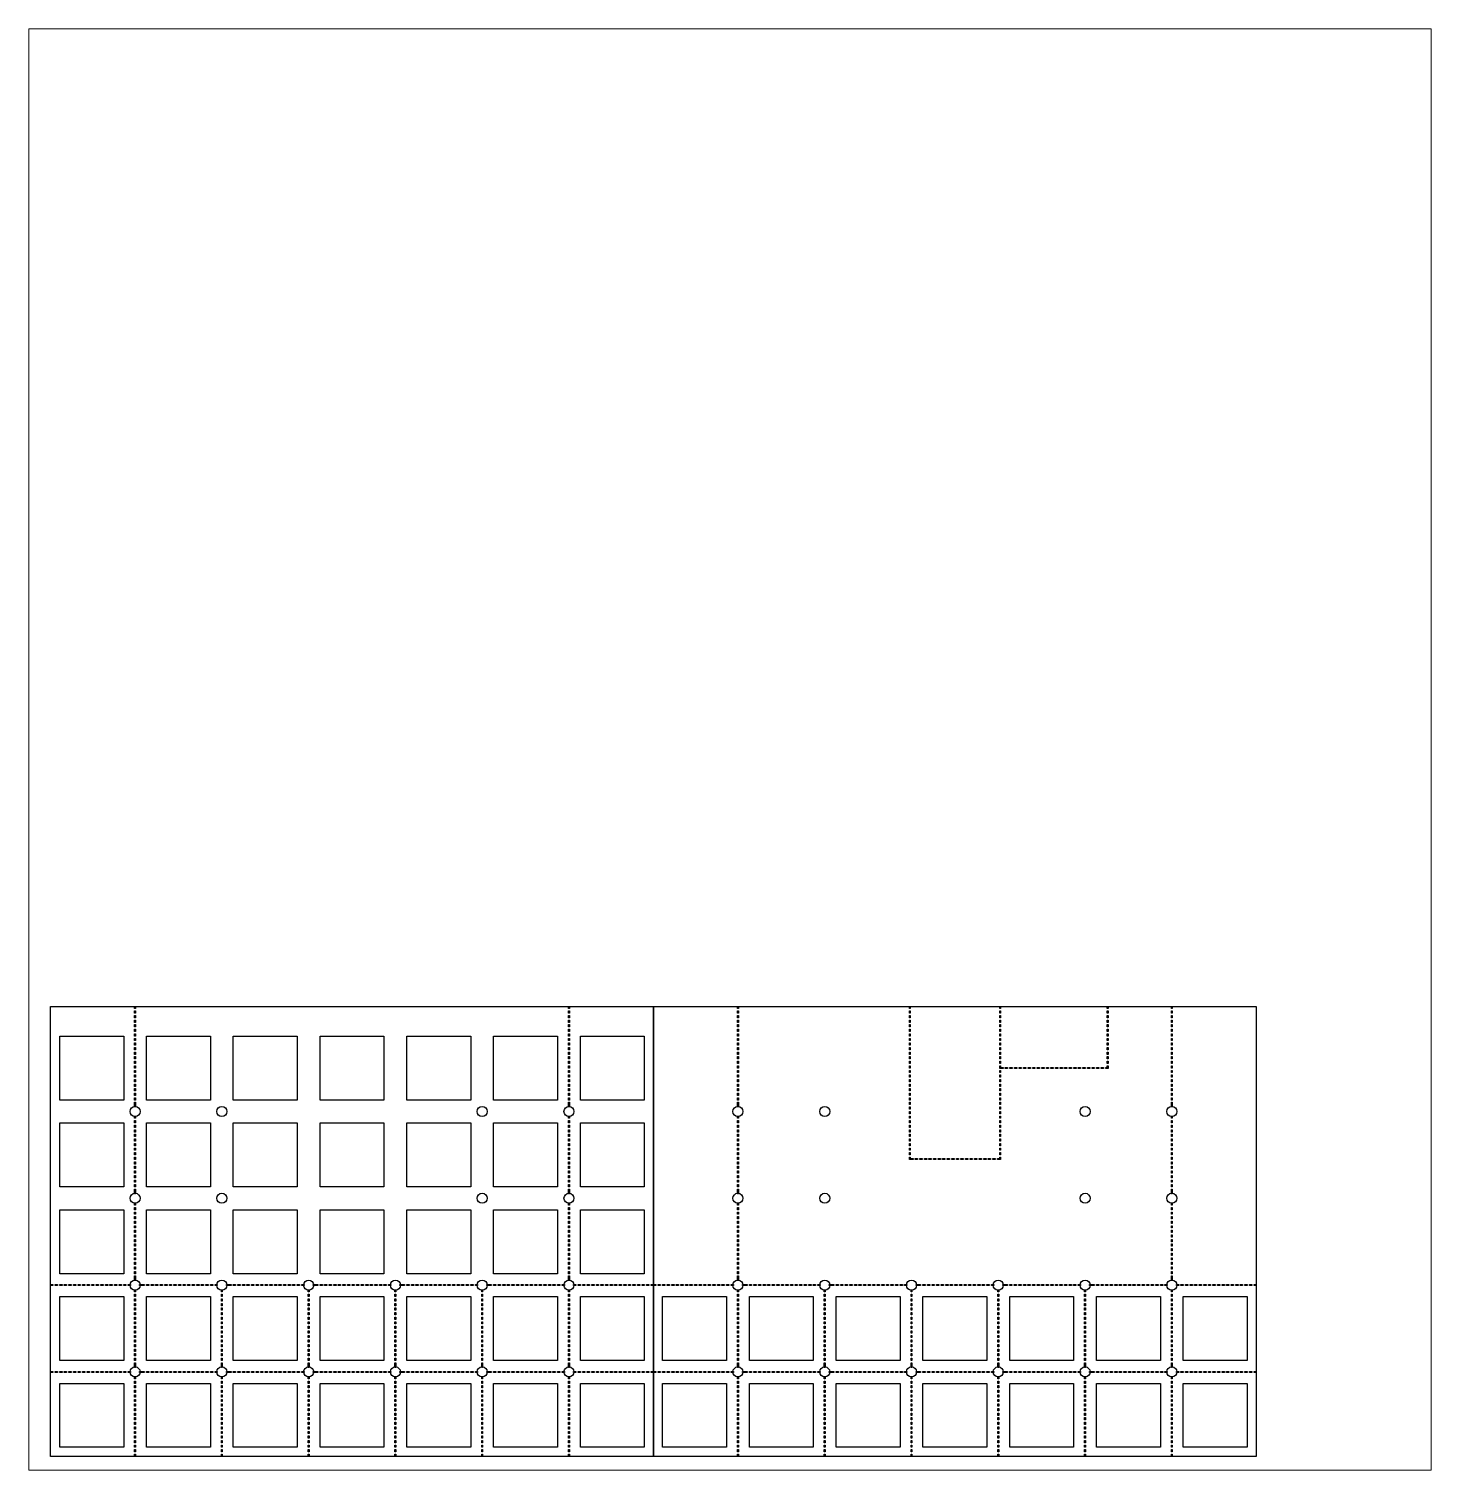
# Paper-space layout 'シート 1' of a CAD drawing. Extents: x 2.42 to 8.04, y 0.7 to 6.47.
# The model-space entities are those that its viewports show. They can reach past a viewport. Long polylines and large blocks are cut down to what shows.
import ezdxf

# ---------------------------------------------------------------- set-up
doc = ezdxf.new("R2010")
doc.units = 0
doc.header["$MEASUREMENT"] = 0

msp = doc.modelspace()

# ---------------------------------------------------------------- linework, layer by layer
at = {"linetype": 'ByBlock'}
for points in [[(0, 0), (0, 9.85), (13.2, 9.85), (13.2, 0)], [(1.84, 9.8), (1.84, 9.85), (1.86, 9.85), (1.86, 9.8)], [(11.34, 9.8), (11.34, 9.85), (11.36, 9.85), (11.36, 9.8)], [(13.2, 0), (13.2, 9.85), (26.4, 9.85), (26.4, 0)], [(15.04, 9.8), (15.04, 9.85), (15.06, 9.85), (15.06, 9.8)], [(18.804, 9.8), (18.804, 9.85), (18.824, 9.85), (18.824, 9.8)], [(20.782, 9.8), (20.782, 9.85), (20.802, 9.85), (20.802, 9.8)], [(23.133, 9.8), (23.133, 9.85), (23.153, 9.85), (23.153, 9.8)], [(24.54, 9.8), (24.54, 9.85), (24.56, 9.85), (24.56, 9.8)], [(1.84, 9.7), (1.84, 9.75), (1.86, 9.75), (1.86, 9.7)], [(1.84, 9.6), (1.84, 9.65), (1.86, 9.65), (1.86, 9.6)], [(1.84, 9.5), (1.84, 9.55), (1.86, 9.55), (1.86, 9.5)], [(11.34, 9.7), (11.34, 9.75), (11.36, 9.75), (11.36, 9.7)], [(11.34, 9.6), (11.34, 9.65), (11.36, 9.65), (11.36, 9.6)], [(11.34, 9.5), (11.34, 9.55), (11.36, 9.55), (11.36, 9.5)], [(15.04, 9.7), (15.04, 9.75), (15.06, 9.75), (15.06, 9.7)], [(15.04, 9.6), (15.04, 9.65), (15.06, 9.65), (15.06, 9.6)], [(15.04, 9.5), (15.04, 9.55), (15.06, 9.55), (15.06, 9.5)], [(18.804, 9.7), (18.804, 9.75), (18.824, 9.75), (18.824, 9.7)], [(18.804, 9.6), (18.804, 9.65), (18.824, 9.65), (18.824, 9.6)], [(18.804, 9.5), (18.804, 9.55), (18.824, 9.55), (18.824, 9.5)], [(20.782, 9.7), (20.782, 9.75), (20.802, 9.75), (20.802, 9.7)], [(20.782, 9.6), (20.782, 9.65), (20.802, 9.65), (20.802, 9.6)], [(20.782, 9.5), (20.782, 9.55), (20.802, 9.55), (20.802, 9.5)], [(23.133, 9.7), (23.133, 9.75), (23.153, 9.75), (23.153, 9.7)], [(23.133, 9.6), (23.133, 9.65), (23.153, 9.65), (23.153, 9.6)], [(23.133, 9.5), (23.133, 9.55), (23.153, 9.55), (23.153, 9.5)], [(24.54, 9.7), (24.54, 9.75), (24.56, 9.75), (24.56, 9.7)], [(24.54, 9.6), (24.54, 9.65), (24.56, 9.65), (24.56, 9.6)], [(24.54, 9.5), (24.54, 9.55), (24.56, 9.55), (24.56, 9.5)], [(0.2, 7.8), (0.2, 9.2), (1.6, 9.2), (1.6, 7.8)], [(1.84, 9.4), (1.84, 9.45), (1.86, 9.45), (1.86, 9.4)], [(1.84, 9.3), (1.84, 9.35), (1.86, 9.35), (1.86, 9.3)], [(1.84, 9.2), (1.84, 9.25), (1.86, 9.25), (1.86, 9.2)], [(1.84, 9.1), (1.84, 9.15), (1.86, 9.15), (1.86, 9.1)], [(2.1, 7.8), (2.1, 9.2), (3.5, 9.2), (3.5, 7.8)], [(4, 7.8), (4, 9.2), (5.4, 9.2), (5.4, 7.8)], [(5.9, 7.8), (5.9, 9.2), (7.3, 9.2), (7.3, 7.8)], [(7.8, 7.8), (7.8, 9.2), (9.2, 9.2), (9.2, 7.8)], [(9.7, 7.8), (9.7, 9.2), (11.1, 9.2), (11.1, 7.8)], [(11.34, 9.4), (11.34, 9.45), (11.36, 9.45), (11.36, 9.4)], [(11.34, 9.3), (11.34, 9.35), (11.36, 9.35), (11.36, 9.3)], [(11.34, 9.2), (11.34, 9.25), (11.36, 9.25), (11.36, 9.2)], [(11.34, 9.1), (11.34, 9.15), (11.36, 9.15), (11.36, 9.1)], [(11.6, 7.8), (11.6, 9.2), (13, 9.2), (13, 7.8)], [(15.04, 9.4), (15.04, 9.45), (15.06, 9.45), (15.06, 9.4)], [(15.04, 9.3), (15.04, 9.35), (15.06, 9.35), (15.06, 9.3)], [(15.04, 9.2), (15.04, 9.25), (15.06, 9.25), (15.06, 9.2)], [(15.04, 9.1), (15.04, 9.15), (15.06, 9.15), (15.06, 9.1)], [(18.804, 9.4), (18.804, 9.45), (18.824, 9.45), (18.824, 9.4)], [(18.804, 9.3), (18.804, 9.35), (18.824, 9.35), (18.824, 9.3)], [(18.804, 9.2), (18.804, 9.25), (18.824, 9.25), (18.824, 9.2)], [(18.804, 9.1), (18.804, 9.15), (18.824, 9.15), (18.824, 9.1)], [(20.782, 9.4), (20.782, 9.45), (20.802, 9.45), (20.802, 9.4)], [(20.782, 9.3), (20.782, 9.35), (20.802, 9.35), (20.802, 9.3)], [(20.782, 9.2), (20.782, 9.25), (20.802, 9.25), (20.802, 9.2)], [(20.782, 9.1), (20.782, 9.15), (20.802, 9.15), (20.802, 9.1)], [(23.133, 9.4), (23.133, 9.45), (23.153, 9.45), (23.153, 9.4)], [(23.133, 9.3), (23.133, 9.35), (23.153, 9.35), (23.153, 9.3)], [(23.133, 9.2), (23.133, 9.25), (23.153, 9.25), (23.153, 9.2)], [(23.133, 9.1), (23.133, 9.15), (23.153, 9.15), (23.153, 9.1)], [(24.54, 9.4), (24.54, 9.45), (24.56, 9.45), (24.56, 9.4)], [(24.54, 9.3), (24.54, 9.35), (24.56, 9.35), (24.56, 9.3)], [(24.54, 9.2), (24.54, 9.25), (24.56, 9.25), (24.56, 9.2)], [(24.54, 9.1), (24.54, 9.15), (24.56, 9.15), (24.56, 9.1)], [(1.84, 9), (1.84, 9.05), (1.86, 9.05), (1.86, 9)], [(1.84, 8.9), (1.84, 8.95), (1.86, 8.95), (1.86, 8.9)], [(1.84, 8.8), (1.84, 8.85), (1.86, 8.85), (1.86, 8.8)], [(11.34, 9), (11.34, 9.05), (11.36, 9.05), (11.36, 9)], [(11.34, 8.9), (11.34, 8.95), (11.36, 8.95), (11.36, 8.9)], [(11.34, 8.8), (11.34, 8.85), (11.36, 8.85), (11.36, 8.8)], [(15.04, 9), (15.04, 9.05), (15.06, 9.05), (15.06, 9)], [(15.04, 8.9), (15.04, 8.95), (15.06, 8.95), (15.06, 8.9)], [(15.04, 8.8), (15.04, 8.85), (15.06, 8.85), (15.06, 8.8)], [(18.804, 9), (18.804, 9.05), (18.824, 9.05), (18.824, 9)], [(18.804, 8.9), (18.804, 8.95), (18.824, 8.95), (18.824, 8.9)], [(18.804, 8.8), (18.804, 8.85), (18.824, 8.85), (18.824, 8.8)], [(20.782, 9), (20.782, 9.05), (20.802, 9.05), (20.802, 9)], [(20.782, 8.9), (20.782, 8.95), (20.802, 8.95), (20.802, 8.9)], [(20.782, 8.8), (20.782, 8.85), (20.802, 8.85), (20.802, 8.8)], [(23.133, 9), (23.133, 9.05), (23.153, 9.05), (23.153, 9)], [(23.133, 8.9), (23.133, 8.95), (23.153, 8.95), (23.153, 8.9)], [(23.133, 8.8), (23.133, 8.85), (23.153, 8.85), (23.153, 8.8)], [(24.54, 9), (24.54, 9.05), (24.56, 9.05), (24.56, 9)], [(24.54, 8.9), (24.54, 8.95), (24.56, 8.95), (24.56, 8.9)], [(24.54, 8.8), (24.54, 8.85), (24.56, 8.85), (24.56, 8.8)], [(1.84, 8.7), (1.84, 8.75), (1.86, 8.75), (1.86, 8.7)], [(1.84, 8.6), (1.84, 8.65), (1.86, 8.65), (1.86, 8.6)], [(1.84, 8.5), (1.84, 8.55), (1.86, 8.55), (1.86, 8.5)], [(11.34, 8.7), (11.34, 8.75), (11.36, 8.75), (11.36, 8.7)], [(11.34, 8.6), (11.34, 8.65), (11.36, 8.65), (11.36, 8.6)], [(11.34, 8.5), (11.34, 8.55), (11.36, 8.55), (11.36, 8.5)], [(15.04, 8.7), (15.04, 8.75), (15.06, 8.75), (15.06, 8.7)], [(15.04, 8.6), (15.04, 8.65), (15.06, 8.65), (15.06, 8.6)], [(15.04, 8.5), (15.04, 8.55), (15.06, 8.55), (15.06, 8.5)], [(18.804, 8.7), (18.804, 8.75), (18.824, 8.75), (18.824, 8.7)], [(18.804, 8.6), (18.804, 8.65), (18.824, 8.65), (18.824, 8.6)], [(18.804, 8.5), (18.804, 8.55), (18.824, 8.55), (18.824, 8.5)], [(20.782, 8.7), (20.782, 8.75), (20.802, 8.75), (20.802, 8.7)], [(20.782, 8.6), (20.782, 8.65), (20.802, 8.65), (20.802, 8.6)], [(20.782, 8.5), (20.782, 8.55), (20.802, 8.55), (20.802, 8.5)], [(23.133, 8.7), (23.133, 8.75), (23.153, 8.75), (23.153, 8.7)], [(23.133, 8.6), (23.133, 8.65), (23.153, 8.65), (23.153, 8.6)], [(23.133, 8.5), (23.133, 8.55), (23.153, 8.55), (23.153, 8.5)], [(24.54, 8.7), (24.54, 8.75), (24.56, 8.75), (24.56, 8.7)], [(24.54, 8.6), (24.54, 8.65), (24.56, 8.65), (24.56, 8.6)], [(24.54, 8.5), (24.54, 8.55), (24.56, 8.55), (24.56, 8.5)], [(1.84, 8.4), (1.84, 8.45), (1.86, 8.45), (1.86, 8.4)], [(1.84, 8.3), (1.84, 8.35), (1.86, 8.35), (1.86, 8.3)], [(1.84, 8.2), (1.84, 8.25), (1.86, 8.25), (1.86, 8.2)], [(11.34, 8.4), (11.34, 8.45), (11.36, 8.45), (11.36, 8.4)], [(11.34, 8.3), (11.34, 8.35), (11.36, 8.35), (11.36, 8.3)], [(11.34, 8.2), (11.34, 8.25), (11.36, 8.25), (11.36, 8.2)], [(15.04, 8.4), (15.04, 8.45), (15.06, 8.45), (15.06, 8.4)], [(15.04, 8.3), (15.04, 8.35), (15.06, 8.35), (15.06, 8.3)], [(15.04, 8.2), (15.04, 8.25), (15.06, 8.25), (15.06, 8.2)], [(18.804, 8.4), (18.804, 8.45), (18.824, 8.45), (18.824, 8.4)], [(18.804, 8.3), (18.804, 8.35), (18.824, 8.35), (18.824, 8.3)], [(18.804, 8.2), (18.804, 8.25), (18.824, 8.25), (18.824, 8.2)], [(20.854, 8.49), (20.782, 8.49), (20.782, 8.51), (20.854, 8.51)], [(20.782, 8.4), (20.782, 8.45), (20.802, 8.45), (20.802, 8.4)], [(20.782, 8.3), (20.782, 8.35), (20.802, 8.35), (20.802, 8.3)], [(20.782, 8.2), (20.782, 8.25), (20.802, 8.25), (20.802, 8.2)], [(20.954, 8.49), (20.904, 8.49), (20.904, 8.51), (20.954, 8.51)], [(21.054, 8.49), (21.004, 8.49), (21.004, 8.51), (21.054, 8.51)], [(21.154, 8.49), (21.104, 8.49), (21.104, 8.51), (21.154, 8.51)], [(21.254, 8.49), (21.204, 8.49), (21.204, 8.51), (21.254, 8.51)], [(21.354, 8.49), (21.304, 8.49), (21.304, 8.51), (21.354, 8.51)], [(21.454, 8.49), (21.404, 8.49), (21.404, 8.51), (21.454, 8.51)], [(21.554, 8.49), (21.504, 8.49), (21.504, 8.51), (21.554, 8.51)], [(21.654, 8.49), (21.604, 8.49), (21.604, 8.51), (21.654, 8.51)], [(21.754, 8.49), (21.704, 8.49), (21.704, 8.51), (21.754, 8.51)], [(21.853, 8.49), (21.803, 8.49), (21.803, 8.51), (21.853, 8.51)], [(21.953, 8.49), (21.903, 8.49), (21.903, 8.51), (21.953, 8.51)], [(22.053, 8.49), (22.003, 8.49), (22.003, 8.51), (22.053, 8.51)], [(22.153, 8.49), (22.103, 8.49), (22.103, 8.51), (22.153, 8.51)], [(22.253, 8.49), (22.203, 8.49), (22.203, 8.51), (22.253, 8.51)], [(22.353, 8.49), (22.303, 8.49), (22.303, 8.51), (22.353, 8.51)], [(22.453, 8.49), (22.403, 8.49), (22.403, 8.51), (22.453, 8.51)], [(22.553, 8.49), (22.503, 8.49), (22.503, 8.51), (22.553, 8.51)], [(22.653, 8.49), (22.603, 8.49), (22.603, 8.51), (22.653, 8.51)], [(22.753, 8.49), (22.703, 8.49), (22.703, 8.51), (22.753, 8.51)], [(22.853, 8.49), (22.803, 8.49), (22.803, 8.51), (22.853, 8.51)], [(22.953, 8.49), (22.903, 8.49), (22.903, 8.51), (22.953, 8.51)], [(23.053, 8.49), (23.003, 8.49), (23.003, 8.51), (23.053, 8.51)], [(23.153, 8.49), (23.103, 8.49), (23.103, 8.51), (23.153, 8.51)], [(24.54, 8.4), (24.54, 8.45), (24.56, 8.45), (24.56, 8.4)], [(24.54, 8.3), (24.54, 8.35), (24.56, 8.35), (24.56, 8.3)], [(24.54, 8.2), (24.54, 8.25), (24.56, 8.25), (24.56, 8.2)], [(1.84, 8.1), (1.84, 8.15), (1.86, 8.15), (1.86, 8.1)], [(1.84, 8), (1.84, 8.05), (1.86, 8.05), (1.86, 8)], [(1.84, 7.9), (1.84, 7.95), (1.86, 7.95), (1.86, 7.9)], [(11.34, 8.1), (11.34, 8.15), (11.36, 8.15), (11.36, 8.1)], [(11.34, 8), (11.34, 8.05), (11.36, 8.05), (11.36, 8)], [(11.34, 7.9), (11.34, 7.95), (11.36, 7.95), (11.36, 7.9)], [(15.04, 8.1), (15.04, 8.15), (15.06, 8.15), (15.06, 8.1)], [(15.04, 8), (15.04, 8.05), (15.06, 8.05), (15.06, 8)], [(15.04, 7.9), (15.04, 7.95), (15.06, 7.95), (15.06, 7.9)], [(18.804, 8.1), (18.804, 8.15), (18.824, 8.15), (18.824, 8.1)], [(18.804, 8), (18.804, 8.05), (18.824, 8.05), (18.824, 8)], [(18.804, 7.9), (18.804, 7.95), (18.824, 7.95), (18.824, 7.9)], [(20.782, 8.1), (20.782, 8.15), (20.802, 8.15), (20.802, 8.1)], [(20.782, 8), (20.782, 8.05), (20.802, 8.05), (20.802, 8)], [(20.782, 7.9), (20.782, 7.95), (20.802, 7.95), (20.802, 7.9)], [(24.54, 8.1), (24.54, 8.15), (24.56, 8.15), (24.56, 8.1)], [(24.54, 8), (24.54, 8.05), (24.56, 8.05), (24.56, 8)], [(24.54, 7.9), (24.54, 7.95), (24.56, 7.95), (24.56, 7.9)], [(1.84, 7.8), (1.84, 7.85), (1.86, 7.85), (1.86, 7.8)], [(1.84, 7.7), (1.84, 7.75), (1.86, 7.75), (1.86, 7.7)], [(1.84, 7.65), (1.84, 7.7), (1.86, 7.7), (1.86, 7.65)], [(11.34, 7.8), (11.34, 7.85), (11.36, 7.85), (11.36, 7.8)], [(11.34, 7.7), (11.34, 7.75), (11.36, 7.75), (11.36, 7.7)], [(11.34, 7.65), (11.34, 7.7), (11.36, 7.7), (11.36, 7.65)], [(15.04, 7.8), (15.04, 7.85), (15.06, 7.85), (15.06, 7.8)], [(15.04, 7.7), (15.04, 7.75), (15.06, 7.75), (15.06, 7.7)], [(15.04, 7.65), (15.04, 7.7), (15.06, 7.7), (15.06, 7.65)], [(18.804, 7.8), (18.804, 7.85), (18.824, 7.85), (18.824, 7.8)], [(18.804, 7.7), (18.804, 7.75), (18.824, 7.75), (18.824, 7.7)], [(18.804, 7.6), (18.804, 7.65), (18.824, 7.65), (18.824, 7.6)], [(20.782, 7.8), (20.782, 7.85), (20.802, 7.85), (20.802, 7.8)], [(20.782, 7.7), (20.782, 7.75), (20.802, 7.75), (20.802, 7.7)], [(20.782, 7.6), (20.782, 7.65), (20.802, 7.65), (20.802, 7.6)], [(24.54, 7.8), (24.54, 7.85), (24.56, 7.85), (24.56, 7.8)], [(24.54, 7.7), (24.54, 7.75), (24.56, 7.75), (24.56, 7.7)], [(24.54, 7.65), (24.54, 7.7), (24.56, 7.7), (24.56, 7.65)], [(0.2, 5.9), (0.2, 7.3), (1.6, 7.3), (1.6, 5.9)], [(1.84, 7.4), (1.84, 7.45), (1.86, 7.45), (1.86, 7.4)], [(1.84, 7.3), (1.84, 7.35), (1.86, 7.35), (1.86, 7.3)], [(2.1, 5.9), (2.1, 7.3), (3.5, 7.3), (3.5, 5.9)], [(4, 5.9), (4, 7.3), (5.4, 7.3), (5.4, 5.9)], [(5.9, 5.9), (5.9, 7.3), (7.3, 7.3), (7.3, 5.9)], [(7.8, 5.9), (7.8, 7.3), (9.2, 7.3), (9.2, 5.9)], [(9.7, 5.9), (9.7, 7.3), (11.1, 7.3), (11.1, 5.9)], [(11.34, 7.4), (11.34, 7.45), (11.36, 7.45), (11.36, 7.4)], [(11.34, 7.3), (11.34, 7.35), (11.36, 7.35), (11.36, 7.3)], [(11.6, 5.9), (11.6, 7.3), (13, 7.3), (13, 5.9)], [(15.04, 7.4), (15.04, 7.45), (15.06, 7.45), (15.06, 7.4)], [(15.04, 7.3), (15.04, 7.35), (15.06, 7.35), (15.06, 7.3)], [(18.804, 7.5), (18.804, 7.55), (18.824, 7.55), (18.824, 7.5)], [(18.804, 7.4), (18.804, 7.45), (18.824, 7.45), (18.824, 7.4)], [(18.804, 7.3), (18.804, 7.35), (18.824, 7.35), (18.824, 7.3)], [(20.782, 7.5), (20.782, 7.55), (20.802, 7.55), (20.802, 7.5)], [(20.782, 7.4), (20.782, 7.45), (20.802, 7.45), (20.802, 7.4)], [(20.782, 7.3), (20.782, 7.35), (20.802, 7.35), (20.802, 7.3)], [(24.54, 7.4), (24.54, 7.45), (24.56, 7.45), (24.56, 7.4)], [(24.54, 7.3), (24.54, 7.35), (24.56, 7.35), (24.56, 7.3)], [(1.84, 7.2), (1.84, 7.25), (1.86, 7.25), (1.86, 7.2)], [(1.84, 7.1), (1.84, 7.15), (1.86, 7.15), (1.86, 7.1)], [(1.84, 7), (1.84, 7.05), (1.86, 7.05), (1.86, 7)], [(1.84, 6.9), (1.84, 6.95), (1.86, 6.95), (1.86, 6.9)], [(11.34, 7.2), (11.34, 7.25), (11.36, 7.25), (11.36, 7.2)], [(11.34, 7.1), (11.34, 7.15), (11.36, 7.15), (11.36, 7.1)], [(11.34, 7), (11.34, 7.05), (11.36, 7.05), (11.36, 7)], [(11.34, 6.9), (11.34, 6.95), (11.36, 6.95), (11.36, 6.9)], [(15.04, 7.2), (15.04, 7.25), (15.06, 7.25), (15.06, 7.2)], [(15.04, 7.1), (15.04, 7.15), (15.06, 7.15), (15.06, 7.1)], [(15.04, 7), (15.04, 7.05), (15.06, 7.05), (15.06, 7)], [(15.04, 6.9), (15.04, 6.95), (15.06, 6.95), (15.06, 6.9)], [(18.804, 7.2), (18.804, 7.25), (18.824, 7.25), (18.824, 7.2)], [(18.804, 7.1), (18.804, 7.15), (18.824, 7.15), (18.824, 7.1)], [(18.804, 7), (18.804, 7.05), (18.824, 7.05), (18.824, 7)], [(18.804, 6.9), (18.804, 6.95), (18.824, 6.95), (18.824, 6.9)], [(20.782, 7.2), (20.782, 7.25), (20.802, 7.25), (20.802, 7.2)], [(20.782, 7.1), (20.782, 7.15), (20.802, 7.15), (20.802, 7.1)], [(20.782, 7), (20.782, 7.05), (20.802, 7.05), (20.802, 7)], [(20.782, 6.9), (20.782, 6.95), (20.802, 6.95), (20.802, 6.9)], [(24.54, 7.2), (24.54, 7.25), (24.56, 7.25), (24.56, 7.2)], [(24.54, 7.1), (24.54, 7.15), (24.56, 7.15), (24.56, 7.1)], [(24.54, 7), (24.54, 7.05), (24.56, 7.05), (24.56, 7)], [(24.54, 6.9), (24.54, 6.95), (24.56, 6.95), (24.56, 6.9)], [(1.84, 6.8), (1.84, 6.85), (1.86, 6.85), (1.86, 6.8)], [(1.84, 6.7), (1.84, 6.75), (1.86, 6.75), (1.86, 6.7)], [(1.84, 6.6), (1.84, 6.65), (1.86, 6.65), (1.86, 6.6)], [(11.34, 6.8), (11.34, 6.85), (11.36, 6.85), (11.36, 6.8)], [(11.34, 6.7), (11.34, 6.75), (11.36, 6.75), (11.36, 6.7)], [(11.34, 6.6), (11.34, 6.65), (11.36, 6.65), (11.36, 6.6)], [(15.04, 6.8), (15.04, 6.85), (15.06, 6.85), (15.06, 6.8)], [(15.04, 6.7), (15.04, 6.75), (15.06, 6.75), (15.06, 6.7)], [(15.04, 6.6), (15.04, 6.65), (15.06, 6.65), (15.06, 6.6)], [(18.804, 6.8), (18.804, 6.85), (18.824, 6.85), (18.824, 6.8)], [(18.804, 6.7), (18.804, 6.75), (18.824, 6.75), (18.824, 6.7)], [(18.804, 6.6), (18.804, 6.65), (18.824, 6.65), (18.824, 6.6)], [(20.782, 6.8), (20.782, 6.85), (20.802, 6.85), (20.802, 6.8)], [(20.782, 6.7), (20.782, 6.75), (20.802, 6.75), (20.802, 6.7)], [(20.782, 6.6), (20.782, 6.65), (20.802, 6.65), (20.802, 6.6)], [(24.54, 6.8), (24.54, 6.85), (24.56, 6.85), (24.56, 6.8)], [(24.54, 6.7), (24.54, 6.75), (24.56, 6.75), (24.56, 6.7)], [(24.54, 6.6), (24.54, 6.65), (24.56, 6.65), (24.56, 6.6)], [(1.84, 6.5), (1.84, 6.55), (1.86, 6.55), (1.86, 6.5)], [(1.84, 6.4), (1.84, 6.45), (1.86, 6.45), (1.86, 6.4)], [(1.84, 6.3), (1.84, 6.35), (1.86, 6.35), (1.86, 6.3)], [(11.34, 6.5), (11.34, 6.55), (11.36, 6.55), (11.36, 6.5)], [(11.34, 6.4), (11.34, 6.45), (11.36, 6.45), (11.36, 6.4)], [(11.34, 6.3), (11.34, 6.35), (11.36, 6.35), (11.36, 6.3)], [(15.04, 6.5), (15.04, 6.55), (15.06, 6.55), (15.06, 6.5)], [(15.04, 6.4), (15.04, 6.45), (15.06, 6.45), (15.06, 6.4)], [(15.04, 6.3), (15.04, 6.35), (15.06, 6.35), (15.06, 6.3)], [(18.804, 6.5), (18.804, 6.55), (18.824, 6.55), (18.824, 6.5)], [(18.883, 6.5), (18.824, 6.5), (18.824, 6.52), (18.883, 6.52)], [(18.983, 6.5), (18.933, 6.5), (18.933, 6.52), (18.983, 6.52)], [(19.083, 6.5), (19.033, 6.5), (19.033, 6.52), (19.083, 6.52)], [(19.183, 6.5), (19.133, 6.5), (19.133, 6.52), (19.183, 6.52)], [(19.283, 6.5), (19.233, 6.5), (19.233, 6.52), (19.283, 6.52)], [(19.383, 6.5), (19.333, 6.5), (19.333, 6.52), (19.383, 6.52)], [(19.483, 6.5), (19.433, 6.5), (19.433, 6.52), (19.483, 6.52)], [(19.582, 6.5), (19.532, 6.5), (19.532, 6.52), (19.582, 6.52)], [(19.682, 6.5), (19.632, 6.5), (19.632, 6.52), (19.682, 6.52)], [(19.782, 6.5), (19.732, 6.5), (19.732, 6.52), (19.782, 6.52)], [(19.882, 6.5), (19.832, 6.5), (19.832, 6.52), (19.882, 6.52)], [(19.982, 6.5), (19.932, 6.5), (19.932, 6.52), (19.982, 6.52)], [(20.082, 6.5), (20.032, 6.5), (20.032, 6.52), (20.082, 6.52)], [(20.182, 6.5), (20.132, 6.5), (20.132, 6.52), (20.182, 6.52)], [(20.282, 6.5), (20.232, 6.5), (20.232, 6.52), (20.282, 6.52)], [(20.382, 6.5), (20.332, 6.5), (20.332, 6.52), (20.382, 6.52)], [(20.482, 6.5), (20.432, 6.5), (20.432, 6.52), (20.482, 6.52)], [(20.582, 6.5), (20.532, 6.5), (20.532, 6.52), (20.582, 6.52)], [(20.682, 6.5), (20.632, 6.5), (20.632, 6.52), (20.682, 6.52)], [(20.782, 6.5), (20.732, 6.5), (20.732, 6.52), (20.782, 6.52)], [(20.782, 6.5), (20.782, 6.55), (20.802, 6.55), (20.802, 6.5)], [(24.54, 6.5), (24.54, 6.55), (24.56, 6.55), (24.56, 6.5)], [(24.54, 6.4), (24.54, 6.45), (24.56, 6.45), (24.56, 6.4)], [(24.54, 6.3), (24.54, 6.35), (24.56, 6.35), (24.56, 6.3)], [(1.84, 6.2), (1.84, 6.25), (1.86, 6.25), (1.86, 6.2)], [(1.84, 6.1), (1.84, 6.15), (1.86, 6.15), (1.86, 6.1)], [(1.84, 6), (1.84, 6.05), (1.86, 6.05), (1.86, 6)], [(11.34, 6.2), (11.34, 6.25), (11.36, 6.25), (11.36, 6.2)], [(11.34, 6.1), (11.34, 6.15), (11.36, 6.15), (11.36, 6.1)], [(11.34, 6), (11.34, 6.05), (11.36, 6.05), (11.36, 6)], [(15.04, 6.2), (15.04, 6.25), (15.06, 6.25), (15.06, 6.2)], [(15.04, 6.1), (15.04, 6.15), (15.06, 6.15), (15.06, 6.1)], [(15.04, 6), (15.04, 6.05), (15.06, 6.05), (15.06, 6)], [(24.54, 6.2), (24.54, 6.25), (24.56, 6.25), (24.56, 6.2)], [(24.54, 6.1), (24.54, 6.15), (24.56, 6.15), (24.56, 6.1)], [(24.54, 6), (24.54, 6.05), (24.56, 6.05), (24.56, 6)], [(1.84, 5.9), (1.84, 5.95), (1.86, 5.95), (1.86, 5.9)], [(1.84, 5.8), (1.84, 5.85), (1.86, 5.85), (1.86, 5.8)], [(1.84, 5.75), (1.84, 5.8), (1.86, 5.8), (1.86, 5.75)], [(11.34, 5.9), (11.34, 5.95), (11.36, 5.95), (11.36, 5.9)], [(11.34, 5.8), (11.34, 5.85), (11.36, 5.85), (11.36, 5.8)], [(11.34, 5.75), (11.34, 5.8), (11.36, 5.8), (11.36, 5.75)], [(15.04, 5.9), (15.04, 5.95), (15.06, 5.95), (15.06, 5.9)], [(15.04, 5.8), (15.04, 5.85), (15.06, 5.85), (15.06, 5.8)], [(15.04, 5.75), (15.04, 5.8), (15.06, 5.8), (15.06, 5.75)], [(24.54, 5.9), (24.54, 5.95), (24.56, 5.95), (24.56, 5.9)], [(24.54, 5.8), (24.54, 5.85), (24.56, 5.85), (24.56, 5.8)], [(24.54, 5.75), (24.54, 5.8), (24.56, 5.8), (24.56, 5.75)], [(0.2, 4), (0.2, 5.4), (1.6, 5.4), (1.6, 4)], [(1.84, 5.5), (1.84, 5.55), (1.86, 5.55), (1.86, 5.5)], [(1.84, 5.4), (1.84, 5.45), (1.86, 5.45), (1.86, 5.4)], [(2.1, 4), (2.1, 5.4), (3.5, 5.4), (3.5, 4)], [(4, 4), (4, 5.4), (5.4, 5.4), (5.4, 4)], [(5.9, 4), (5.9, 5.4), (7.3, 5.4), (7.3, 4)], [(7.8, 4), (7.8, 5.4), (9.2, 5.4), (9.2, 4)], [(9.7, 4), (9.7, 5.4), (11.1, 5.4), (11.1, 4)], [(11.34, 5.5), (11.34, 5.55), (11.36, 5.55), (11.36, 5.5)], [(11.34, 5.4), (11.34, 5.45), (11.36, 5.45), (11.36, 5.4)], [(11.6, 4), (11.6, 5.4), (13, 5.4), (13, 4)], [(15.04, 5.5), (15.04, 5.55), (15.06, 5.55), (15.06, 5.5)], [(15.04, 5.4), (15.04, 5.45), (15.06, 5.45), (15.06, 5.4)], [(24.54, 5.5), (24.54, 5.55), (24.56, 5.55), (24.56, 5.5)], [(24.54, 5.4), (24.54, 5.45), (24.56, 5.45), (24.56, 5.4)], [(1.84, 5.3), (1.84, 5.35), (1.86, 5.35), (1.86, 5.3)], [(1.84, 5.2), (1.84, 5.25), (1.86, 5.25), (1.86, 5.2)], [(1.84, 5.1), (1.84, 5.15), (1.86, 5.15), (1.86, 5.1)], [(1.84, 5), (1.84, 5.05), (1.86, 5.05), (1.86, 5)], [(11.34, 5.3), (11.34, 5.35), (11.36, 5.35), (11.36, 5.3)], [(11.34, 5.2), (11.34, 5.25), (11.36, 5.25), (11.36, 5.2)], [(11.34, 5.1), (11.34, 5.15), (11.36, 5.15), (11.36, 5.1)], [(11.34, 5), (11.34, 5.05), (11.36, 5.05), (11.36, 5)], [(15.04, 5.3), (15.04, 5.35), (15.06, 5.35), (15.06, 5.3)], [(15.04, 5.2), (15.04, 5.25), (15.06, 5.25), (15.06, 5.2)], [(15.04, 5.1), (15.04, 5.15), (15.06, 5.15), (15.06, 5.1)], [(15.04, 5), (15.04, 5.05), (15.06, 5.05), (15.06, 5)], [(24.54, 5.3), (24.54, 5.35), (24.56, 5.35), (24.56, 5.3)], [(24.54, 5.2), (24.54, 5.25), (24.56, 5.25), (24.56, 5.2)], [(24.54, 5.1), (24.54, 5.15), (24.56, 5.15), (24.56, 5.1)], [(24.54, 5), (24.54, 5.05), (24.56, 5.05), (24.56, 5)], [(1.84, 4.9), (1.84, 4.95), (1.86, 4.95), (1.86, 4.9)], [(1.84, 4.8), (1.84, 4.85), (1.86, 4.85), (1.86, 4.8)], [(1.84, 4.7), (1.84, 4.75), (1.86, 4.75), (1.86, 4.7)], [(11.34, 4.9), (11.34, 4.95), (11.36, 4.95), (11.36, 4.9)], [(11.34, 4.8), (11.34, 4.85), (11.36, 4.85), (11.36, 4.8)], [(11.34, 4.7), (11.34, 4.75), (11.36, 4.75), (11.36, 4.7)], [(15.04, 4.9), (15.04, 4.95), (15.06, 4.95), (15.06, 4.9)], [(15.04, 4.8), (15.04, 4.85), (15.06, 4.85), (15.06, 4.8)], [(15.04, 4.7), (15.04, 4.75), (15.06, 4.75), (15.06, 4.7)], [(24.54, 4.9), (24.54, 4.95), (24.56, 4.95), (24.56, 4.9)], [(24.54, 4.8), (24.54, 4.85), (24.56, 4.85), (24.56, 4.8)], [(24.54, 4.7), (24.54, 4.75), (24.56, 4.75), (24.56, 4.7)], [(1.84, 4.6), (1.84, 4.65), (1.86, 4.65), (1.86, 4.6)], [(1.84, 4.5), (1.84, 4.55), (1.86, 4.55), (1.86, 4.5)], [(1.84, 4.4), (1.84, 4.45), (1.86, 4.45), (1.86, 4.4)], [(11.34, 4.6), (11.34, 4.65), (11.36, 4.65), (11.36, 4.6)], [(11.34, 4.5), (11.34, 4.55), (11.36, 4.55), (11.36, 4.5)], [(11.34, 4.4), (11.34, 4.45), (11.36, 4.45), (11.36, 4.4)], [(15.04, 4.6), (15.04, 4.65), (15.06, 4.65), (15.06, 4.6)], [(15.04, 4.5), (15.04, 4.55), (15.06, 4.55), (15.06, 4.5)], [(15.04, 4.4), (15.04, 4.45), (15.06, 4.45), (15.06, 4.4)], [(24.54, 4.6), (24.54, 4.65), (24.56, 4.65), (24.56, 4.6)], [(24.54, 4.5), (24.54, 4.55), (24.56, 4.55), (24.56, 4.5)], [(24.54, 4.4), (24.54, 4.45), (24.56, 4.45), (24.56, 4.4)], [(1.84, 4.3), (1.84, 4.35), (1.86, 4.35), (1.86, 4.3)], [(1.84, 4.2), (1.84, 4.25), (1.86, 4.25), (1.86, 4.2)], [(1.84, 4.1), (1.84, 4.15), (1.86, 4.15), (1.86, 4.1)], [(11.34, 4.3), (11.34, 4.35), (11.36, 4.35), (11.36, 4.3)], [(11.34, 4.2), (11.34, 4.25), (11.36, 4.25), (11.36, 4.2)], [(11.34, 4.1), (11.34, 4.15), (11.36, 4.15), (11.36, 4.1)], [(15.04, 4.3), (15.04, 4.35), (15.06, 4.35), (15.06, 4.3)], [(15.04, 4.2), (15.04, 4.25), (15.06, 4.25), (15.06, 4.2)], [(15.04, 4.1), (15.04, 4.15), (15.06, 4.15), (15.06, 4.1)], [(24.54, 4.3), (24.54, 4.35), (24.56, 4.35), (24.56, 4.3)], [(24.54, 4.2), (24.54, 4.25), (24.56, 4.25), (24.56, 4.2)], [(24.54, 4.1), (24.54, 4.15), (24.56, 4.15), (24.56, 4.1)], [(1.84, 4), (1.84, 4.05), (1.86, 4.05), (1.86, 4)], [(1.84, 3.9), (1.84, 3.95), (1.86, 3.95), (1.86, 3.9)], [(1.84, 3.85), (1.84, 3.9), (1.86, 3.9), (1.86, 3.85)], [(11.34, 4), (11.34, 4.05), (11.36, 4.05), (11.36, 4)], [(11.34, 3.9), (11.34, 3.95), (11.36, 3.95), (11.36, 3.9)], [(11.34, 3.85), (11.34, 3.9), (11.36, 3.9), (11.36, 3.85)], [(15.04, 4), (15.04, 4.05), (15.06, 4.05), (15.06, 4)], [(15.04, 3.9), (15.04, 3.95), (15.06, 3.95), (15.06, 3.9)], [(15.04, 3.85), (15.04, 3.9), (15.06, 3.9), (15.06, 3.85)], [(24.54, 4), (24.54, 4.05), (24.56, 4.05), (24.56, 4)], [(24.54, 3.9), (24.54, 3.95), (24.56, 3.95), (24.56, 3.9)], [(24.54, 3.85), (24.54, 3.9), (24.56, 3.9), (24.56, 3.85)], [(0.05, 3.74), (0, 3.74), (0, 3.76), (0.05, 3.76)], [(0.15, 3.74), (0.1, 3.74), (0.1, 3.76), (0.15, 3.76)], [(0.25, 3.74), (0.2, 3.74), (0.2, 3.76), (0.25, 3.76)], [(0.2, 2.1), (0.2, 3.5), (1.6, 3.5), (1.6, 2.1)], [(0.35, 3.74), (0.3, 3.74), (0.3, 3.76), (0.35, 3.76)], [(0.45, 3.74), (0.4, 3.74), (0.4, 3.76), (0.45, 3.76)], [(0.55, 3.74), (0.5, 3.74), (0.5, 3.76), (0.55, 3.76)], [(0.65, 3.74), (0.6, 3.74), (0.6, 3.76), (0.65, 3.76)], [(0.75, 3.74), (0.7, 3.74), (0.7, 3.76), (0.75, 3.76)], [(0.85, 3.74), (0.8, 3.74), (0.8, 3.76), (0.85, 3.76)], [(0.95, 3.74), (0.9, 3.74), (0.9, 3.76), (0.95, 3.76)], [(1.05, 3.74), (1, 3.74), (1, 3.76), (1.05, 3.76)], [(1.15, 3.74), (1.1, 3.74), (1.1, 3.76), (1.15, 3.76)], [(1.25, 3.74), (1.2, 3.74), (1.2, 3.76), (1.25, 3.76)], [(1.35, 3.74), (1.3, 3.74), (1.3, 3.76), (1.35, 3.76)], [(1.45, 3.74), (1.4, 3.74), (1.4, 3.76), (1.45, 3.76)], [(1.55, 3.74), (1.5, 3.74), (1.5, 3.76), (1.55, 3.76)], [(1.65, 3.74), (1.6, 3.74), (1.6, 3.76), (1.65, 3.76)], [(1.75, 3.74), (1.7, 3.74), (1.7, 3.76), (1.75, 3.76)], [(1.84, 3.6), (1.84, 3.65), (1.86, 3.65), (1.86, 3.6)], [(1.84, 3.5), (1.84, 3.55), (1.86, 3.55), (1.86, 3.5)], [(2, 3.74), (1.95, 3.74), (1.95, 3.76), (2, 3.76)], [(2.05, 3.74), (2, 3.74), (2, 3.76), (2.05, 3.76)], [(2.15, 3.74), (2.1, 3.74), (2.1, 3.76), (2.15, 3.76)], [(2.1, 2.1), (2.1, 3.5), (3.5, 3.5), (3.5, 2.1)], [(2.25, 3.74), (2.2, 3.74), (2.2, 3.76), (2.25, 3.76)], [(2.35, 3.74), (2.3, 3.74), (2.3, 3.76), (2.35, 3.76)], [(2.45, 3.74), (2.4, 3.74), (2.4, 3.76), (2.45, 3.76)], [(2.55, 3.74), (2.5, 3.74), (2.5, 3.76), (2.55, 3.76)], [(2.65, 3.74), (2.6, 3.74), (2.6, 3.76), (2.65, 3.76)], [(2.75, 3.74), (2.7, 3.74), (2.7, 3.76), (2.75, 3.76)], [(2.85, 3.74), (2.8, 3.74), (2.8, 3.76), (2.85, 3.76)], [(2.95, 3.74), (2.9, 3.74), (2.9, 3.76), (2.95, 3.76)], [(3.05, 3.74), (3, 3.74), (3, 3.76), (3.05, 3.76)], [(3.15, 3.74), (3.1, 3.74), (3.1, 3.76), (3.15, 3.76)], [(3.25, 3.74), (3.2, 3.74), (3.2, 3.76), (3.25, 3.76)], [(3.35, 3.74), (3.3, 3.74), (3.3, 3.76), (3.35, 3.76)], [(3.45, 3.74), (3.4, 3.74), (3.4, 3.76), (3.45, 3.76)], [(3.55, 3.74), (3.5, 3.74), (3.5, 3.76), (3.55, 3.76)], [(3.65, 3.74), (3.6, 3.74), (3.6, 3.76), (3.65, 3.76)], [(3.74, 3.6), (3.74, 3.65), (3.76, 3.65), (3.76, 3.6)], [(3.74, 3.5), (3.74, 3.55), (3.76, 3.55), (3.76, 3.5)], [(3.9, 3.74), (3.85, 3.74), (3.85, 3.76), (3.9, 3.76)], [(3.95, 3.74), (3.9, 3.74), (3.9, 3.76), (3.95, 3.76)], [(4.05, 3.74), (4, 3.74), (4, 3.76), (4.05, 3.76)], [(4, 2.1), (4, 3.5), (5.4, 3.5), (5.4, 2.1)], [(4.15, 3.74), (4.1, 3.74), (4.1, 3.76), (4.15, 3.76)], [(4.25, 3.74), (4.2, 3.74), (4.2, 3.76), (4.25, 3.76)], [(4.35, 3.74), (4.3, 3.74), (4.3, 3.76), (4.35, 3.76)], [(4.45, 3.74), (4.4, 3.74), (4.4, 3.76), (4.45, 3.76)], [(4.55, 3.74), (4.5, 3.74), (4.5, 3.76), (4.55, 3.76)], [(4.65, 3.74), (4.6, 3.74), (4.6, 3.76), (4.65, 3.76)], [(4.75, 3.74), (4.7, 3.74), (4.7, 3.76), (4.75, 3.76)], [(4.85, 3.74), (4.8, 3.74), (4.8, 3.76), (4.85, 3.76)], [(4.95, 3.74), (4.9, 3.74), (4.9, 3.76), (4.95, 3.76)], [(5.05, 3.74), (5, 3.74), (5, 3.76), (5.05, 3.76)], [(5.15, 3.74), (5.1, 3.74), (5.1, 3.76), (5.15, 3.76)], [(5.25, 3.74), (5.2, 3.74), (5.2, 3.76), (5.25, 3.76)], [(5.35, 3.74), (5.3, 3.74), (5.3, 3.76), (5.35, 3.76)], [(5.45, 3.74), (5.4, 3.74), (5.4, 3.76), (5.45, 3.76)], [(5.55, 3.74), (5.5, 3.74), (5.5, 3.76), (5.55, 3.76)], [(5.64, 3.6), (5.64, 3.65), (5.66, 3.65), (5.66, 3.6)], [(5.64, 3.5), (5.64, 3.55), (5.66, 3.55), (5.66, 3.5)], [(5.8, 3.74), (5.75, 3.74), (5.75, 3.76), (5.8, 3.76)], [(5.85, 3.74), (5.8, 3.74), (5.8, 3.76), (5.85, 3.76)], [(5.95, 3.74), (5.9, 3.74), (5.9, 3.76), (5.95, 3.76)], [(5.9, 2.1), (5.9, 3.5), (7.3, 3.5), (7.3, 2.1)], [(6.05, 3.74), (6, 3.74), (6, 3.76), (6.05, 3.76)], [(6.15, 3.74), (6.1, 3.74), (6.1, 3.76), (6.15, 3.76)], [(6.25, 3.74), (6.2, 3.74), (6.2, 3.76), (6.25, 3.76)], [(6.35, 3.74), (6.3, 3.74), (6.3, 3.76), (6.35, 3.76)], [(6.45, 3.74), (6.4, 3.74), (6.4, 3.76), (6.45, 3.76)], [(6.55, 3.74), (6.5, 3.74), (6.5, 3.76), (6.55, 3.76)], [(6.65, 3.74), (6.6, 3.74), (6.6, 3.76), (6.65, 3.76)], [(6.75, 3.74), (6.7, 3.74), (6.7, 3.76), (6.75, 3.76)], [(6.85, 3.74), (6.8, 3.74), (6.8, 3.76), (6.85, 3.76)], [(6.95, 3.74), (6.9, 3.74), (6.9, 3.76), (6.95, 3.76)], [(7.05, 3.74), (7, 3.74), (7, 3.76), (7.05, 3.76)], [(7.15, 3.74), (7.1, 3.74), (7.1, 3.76), (7.15, 3.76)], [(7.25, 3.74), (7.2, 3.74), (7.2, 3.76), (7.25, 3.76)], [(7.35, 3.74), (7.3, 3.74), (7.3, 3.76), (7.35, 3.76)], [(7.45, 3.74), (7.4, 3.74), (7.4, 3.76), (7.45, 3.76)], [(7.54, 3.6), (7.54, 3.65), (7.56, 3.65), (7.56, 3.6)], [(7.54, 3.5), (7.54, 3.55), (7.56, 3.55), (7.56, 3.5)], [(7.7, 3.74), (7.65, 3.74), (7.65, 3.76), (7.7, 3.76)], [(7.75, 3.74), (7.7, 3.74), (7.7, 3.76), (7.75, 3.76)], [(7.85, 3.74), (7.8, 3.74), (7.8, 3.76), (7.85, 3.76)], [(7.8, 2.1), (7.8, 3.5), (9.2, 3.5), (9.2, 2.1)], [(7.95, 3.74), (7.9, 3.74), (7.9, 3.76), (7.95, 3.76)], [(8.05, 3.74), (8, 3.74), (8, 3.76), (8.05, 3.76)], [(8.15, 3.74), (8.1, 3.74), (8.1, 3.76), (8.15, 3.76)], [(8.25, 3.74), (8.2, 3.74), (8.2, 3.76), (8.25, 3.76)], [(8.35, 3.74), (8.3, 3.74), (8.3, 3.76), (8.35, 3.76)], [(8.45, 3.74), (8.4, 3.74), (8.4, 3.76), (8.45, 3.76)], [(8.55, 3.74), (8.5, 3.74), (8.5, 3.76), (8.55, 3.76)], [(8.65, 3.74), (8.6, 3.74), (8.6, 3.76), (8.65, 3.76)], [(8.75, 3.74), (8.7, 3.74), (8.7, 3.76), (8.75, 3.76)], [(8.85, 3.74), (8.8, 3.74), (8.8, 3.76), (8.85, 3.76)], [(8.95, 3.74), (8.9, 3.74), (8.9, 3.76), (8.95, 3.76)], [(9.05, 3.74), (9, 3.74), (9, 3.76), (9.05, 3.76)], [(9.15, 3.74), (9.1, 3.74), (9.1, 3.76), (9.15, 3.76)], [(9.25, 3.74), (9.2, 3.74), (9.2, 3.76), (9.25, 3.76)], [(9.35, 3.74), (9.3, 3.74), (9.3, 3.76), (9.35, 3.76)], [(9.44, 3.6), (9.44, 3.65), (9.46, 3.65), (9.46, 3.6)], [(9.44, 3.5), (9.44, 3.55), (9.46, 3.55), (9.46, 3.5)], [(9.6, 3.74), (9.55, 3.74), (9.55, 3.76), (9.6, 3.76)], [(9.65, 3.74), (9.6, 3.74), (9.6, 3.76), (9.65, 3.76)], [(9.75, 3.74), (9.7, 3.74), (9.7, 3.76), (9.75, 3.76)], [(9.7, 2.1), (9.7, 3.5), (11.1, 3.5), (11.1, 2.1)], [(9.85, 3.74), (9.8, 3.74), (9.8, 3.76), (9.85, 3.76)], [(9.95, 3.74), (9.9, 3.74), (9.9, 3.76), (9.95, 3.76)], [(10.05, 3.74), (10, 3.74), (10, 3.76), (10.05, 3.76)], [(10.15, 3.74), (10.1, 3.74), (10.1, 3.76), (10.15, 3.76)], [(10.25, 3.74), (10.2, 3.74), (10.2, 3.76), (10.25, 3.76)], [(10.35, 3.74), (10.3, 3.74), (10.3, 3.76), (10.35, 3.76)], [(10.45, 3.74), (10.4, 3.74), (10.4, 3.76), (10.45, 3.76)], [(10.55, 3.74), (10.5, 3.74), (10.5, 3.76), (10.55, 3.76)], [(10.65, 3.74), (10.6, 3.74), (10.6, 3.76), (10.65, 3.76)], [(10.75, 3.74), (10.7, 3.74), (10.7, 3.76), (10.75, 3.76)], [(10.85, 3.74), (10.8, 3.74), (10.8, 3.76), (10.85, 3.76)], [(10.95, 3.74), (10.9, 3.74), (10.9, 3.76), (10.95, 3.76)], [(11.05, 3.74), (11, 3.74), (11, 3.76), (11.05, 3.76)], [(11.15, 3.74), (11.1, 3.74), (11.1, 3.76), (11.15, 3.76)], [(11.25, 3.74), (11.2, 3.74), (11.2, 3.76), (11.25, 3.76)], [(11.34, 3.6), (11.34, 3.65), (11.36, 3.65), (11.36, 3.6)], [(11.34, 3.5), (11.34, 3.55), (11.36, 3.55), (11.36, 3.5)], [(11.5, 3.74), (11.45, 3.74), (11.45, 3.76), (11.5, 3.76)], [(11.6, 3.74), (11.55, 3.74), (11.55, 3.76), (11.6, 3.76)], [(11.6, 2.1), (11.6, 3.5), (13, 3.5), (13, 2.1)], [(11.7, 3.74), (11.65, 3.74), (11.65, 3.76), (11.7, 3.76)], [(11.8, 3.74), (11.75, 3.74), (11.75, 3.76), (11.8, 3.76)], [(11.9, 3.74), (11.85, 3.74), (11.85, 3.76), (11.9, 3.76)], [(12, 3.74), (11.95, 3.74), (11.95, 3.76), (12, 3.76)], [(12.1, 3.74), (12.05, 3.74), (12.05, 3.76), (12.1, 3.76)], [(12.2, 3.74), (12.15, 3.74), (12.15, 3.76), (12.2, 3.76)], [(12.3, 3.74), (12.25, 3.74), (12.25, 3.76), (12.3, 3.76)], [(12.4, 3.74), (12.35, 3.74), (12.35, 3.76), (12.4, 3.76)], [(12.5, 3.74), (12.45, 3.74), (12.45, 3.76), (12.5, 3.76)], [(12.6, 3.74), (12.55, 3.74), (12.55, 3.76), (12.6, 3.76)], [(12.7, 3.74), (12.65, 3.74), (12.65, 3.76), (12.7, 3.76)], [(12.8, 3.74), (12.75, 3.74), (12.75, 3.76), (12.8, 3.76)], [(12.9, 3.74), (12.85, 3.74), (12.85, 3.76), (12.9, 3.76)], [(13, 3.74), (12.95, 3.74), (12.95, 3.76), (13, 3.76)], [(13.1, 3.74), (13.05, 3.74), (13.05, 3.76), (13.1, 3.76)], [(13.2, 3.74), (13.15, 3.74), (13.15, 3.76), (13.2, 3.76)], [(13.25, 3.74), (13.2, 3.74), (13.2, 3.76), (13.25, 3.76)], [(13.35, 3.74), (13.3, 3.74), (13.3, 3.76), (13.35, 3.76)], [(13.45, 3.74), (13.4, 3.74), (13.4, 3.76), (13.45, 3.76)], [(13.4, 2.1), (13.4, 3.5), (14.8, 3.5), (14.8, 2.1)], [(13.55, 3.74), (13.5, 3.74), (13.5, 3.76), (13.55, 3.76)], [(13.65, 3.74), (13.6, 3.74), (13.6, 3.76), (13.65, 3.76)], [(13.75, 3.74), (13.7, 3.74), (13.7, 3.76), (13.75, 3.76)], [(13.85, 3.74), (13.8, 3.74), (13.8, 3.76), (13.85, 3.76)], [(13.95, 3.74), (13.9, 3.74), (13.9, 3.76), (13.95, 3.76)], [(14.05, 3.74), (14, 3.74), (14, 3.76), (14.05, 3.76)], [(14.15, 3.74), (14.1, 3.74), (14.1, 3.76), (14.15, 3.76)], [(14.25, 3.74), (14.2, 3.74), (14.2, 3.76), (14.25, 3.76)], [(14.35, 3.74), (14.3, 3.74), (14.3, 3.76), (14.35, 3.76)], [(14.45, 3.74), (14.4, 3.74), (14.4, 3.76), (14.45, 3.76)], [(14.55, 3.74), (14.5, 3.74), (14.5, 3.76), (14.55, 3.76)], [(14.65, 3.74), (14.6, 3.74), (14.6, 3.76), (14.65, 3.76)], [(14.75, 3.74), (14.7, 3.74), (14.7, 3.76), (14.75, 3.76)], [(14.85, 3.74), (14.8, 3.74), (14.8, 3.76), (14.85, 3.76)], [(14.95, 3.74), (14.9, 3.74), (14.9, 3.76), (14.95, 3.76)], [(15.04, 3.6), (15.04, 3.65), (15.06, 3.65), (15.06, 3.6)], [(15.04, 3.5), (15.04, 3.55), (15.06, 3.55), (15.06, 3.5)], [(15.2, 3.74), (15.15, 3.74), (15.15, 3.76), (15.2, 3.76)], [(15.25, 3.74), (15.2, 3.74), (15.2, 3.76), (15.25, 3.76)], [(15.35, 3.74), (15.3, 3.74), (15.3, 3.76), (15.35, 3.76)], [(15.3, 2.1), (15.3, 3.5), (16.7, 3.5), (16.7, 2.1)], [(15.45, 3.74), (15.4, 3.74), (15.4, 3.76), (15.45, 3.76)], [(15.55, 3.74), (15.5, 3.74), (15.5, 3.76), (15.55, 3.76)], [(15.65, 3.74), (15.6, 3.74), (15.6, 3.76), (15.65, 3.76)], [(15.75, 3.74), (15.7, 3.74), (15.7, 3.76), (15.75, 3.76)], [(15.85, 3.74), (15.8, 3.74), (15.8, 3.76), (15.85, 3.76)], [(15.95, 3.74), (15.9, 3.74), (15.9, 3.76), (15.95, 3.76)], [(16.05, 3.74), (16, 3.74), (16, 3.76), (16.05, 3.76)], [(16.15, 3.74), (16.1, 3.74), (16.1, 3.76), (16.15, 3.76)], [(16.25, 3.74), (16.2, 3.74), (16.2, 3.76), (16.25, 3.76)], [(16.35, 3.74), (16.3, 3.74), (16.3, 3.76), (16.35, 3.76)], [(16.45, 3.74), (16.4, 3.74), (16.4, 3.76), (16.45, 3.76)], [(16.55, 3.74), (16.5, 3.74), (16.5, 3.76), (16.55, 3.76)], [(16.65, 3.74), (16.6, 3.74), (16.6, 3.76), (16.65, 3.76)], [(16.75, 3.74), (16.7, 3.74), (16.7, 3.76), (16.75, 3.76)], [(16.85, 3.74), (16.8, 3.74), (16.8, 3.76), (16.85, 3.76)], [(16.94, 3.6), (16.94, 3.65), (16.96, 3.65), (16.96, 3.6)], [(16.94, 3.5), (16.94, 3.55), (16.96, 3.55), (16.96, 3.5)], [(17.1, 3.74), (17.05, 3.74), (17.05, 3.76), (17.1, 3.76)], [(17.15, 3.74), (17.1, 3.74), (17.1, 3.76), (17.15, 3.76)], [(17.25, 3.74), (17.2, 3.74), (17.2, 3.76), (17.25, 3.76)], [(17.2, 2.1), (17.2, 3.5), (18.6, 3.5), (18.6, 2.1)], [(17.35, 3.74), (17.3, 3.74), (17.3, 3.76), (17.35, 3.76)], [(17.45, 3.74), (17.4, 3.74), (17.4, 3.76), (17.45, 3.76)], [(17.55, 3.74), (17.5, 3.74), (17.5, 3.76), (17.55, 3.76)], [(17.65, 3.74), (17.6, 3.74), (17.6, 3.76), (17.65, 3.76)], [(17.75, 3.74), (17.7, 3.74), (17.7, 3.76), (17.75, 3.76)], [(17.85, 3.74), (17.8, 3.74), (17.8, 3.76), (17.85, 3.76)], [(17.95, 3.74), (17.9, 3.74), (17.9, 3.76), (17.95, 3.76)], [(18.05, 3.74), (18, 3.74), (18, 3.76), (18.05, 3.76)], [(18.15, 3.74), (18.1, 3.74), (18.1, 3.76), (18.15, 3.76)], [(18.25, 3.74), (18.2, 3.74), (18.2, 3.76), (18.25, 3.76)], [(18.35, 3.74), (18.3, 3.74), (18.3, 3.76), (18.35, 3.76)], [(18.45, 3.74), (18.4, 3.74), (18.4, 3.76), (18.45, 3.76)], [(18.55, 3.74), (18.5, 3.74), (18.5, 3.76), (18.55, 3.76)], [(18.65, 3.74), (18.6, 3.74), (18.6, 3.76), (18.65, 3.76)], [(18.75, 3.74), (18.7, 3.74), (18.7, 3.76), (18.75, 3.76)], [(18.84, 3.6), (18.84, 3.65), (18.86, 3.65), (18.86, 3.6)], [(18.84, 3.5), (18.84, 3.55), (18.86, 3.55), (18.86, 3.5)], [(19, 3.74), (18.95, 3.74), (18.95, 3.76), (19, 3.76)], [(19.05, 3.74), (19, 3.74), (19, 3.76), (19.05, 3.76)], [(19.15, 3.74), (19.1, 3.74), (19.1, 3.76), (19.15, 3.76)], [(19.1, 2.1), (19.1, 3.5), (20.5, 3.5), (20.5, 2.1)], [(19.25, 3.74), (19.2, 3.74), (19.2, 3.76), (19.25, 3.76)], [(19.35, 3.74), (19.3, 3.74), (19.3, 3.76), (19.35, 3.76)], [(19.45, 3.74), (19.4, 3.74), (19.4, 3.76), (19.45, 3.76)], [(19.55, 3.74), (19.5, 3.74), (19.5, 3.76), (19.55, 3.76)], [(19.65, 3.74), (19.6, 3.74), (19.6, 3.76), (19.65, 3.76)], [(19.75, 3.74), (19.7, 3.74), (19.7, 3.76), (19.75, 3.76)], [(19.85, 3.74), (19.8, 3.74), (19.8, 3.76), (19.85, 3.76)], [(19.95, 3.74), (19.9, 3.74), (19.9, 3.76), (19.95, 3.76)], [(20.05, 3.74), (20, 3.74), (20, 3.76), (20.05, 3.76)], [(20.15, 3.74), (20.1, 3.74), (20.1, 3.76), (20.15, 3.76)], [(20.25, 3.74), (20.2, 3.74), (20.2, 3.76), (20.25, 3.76)], [(20.35, 3.74), (20.3, 3.74), (20.3, 3.76), (20.35, 3.76)], [(20.45, 3.74), (20.4, 3.74), (20.4, 3.76), (20.45, 3.76)], [(20.55, 3.74), (20.5, 3.74), (20.5, 3.76), (20.55, 3.76)], [(20.65, 3.74), (20.6, 3.74), (20.6, 3.76), (20.65, 3.76)], [(20.74, 3.6), (20.74, 3.65), (20.76, 3.65), (20.76, 3.6)], [(20.74, 3.5), (20.74, 3.55), (20.76, 3.55), (20.76, 3.5)], [(20.9, 3.74), (20.85, 3.74), (20.85, 3.76), (20.9, 3.76)], [(20.95, 3.74), (20.9, 3.74), (20.9, 3.76), (20.95, 3.76)], [(21.05, 3.74), (21, 3.74), (21, 3.76), (21.05, 3.76)], [(21, 2.1), (21, 3.5), (22.4, 3.5), (22.4, 2.1)], [(21.15, 3.74), (21.1, 3.74), (21.1, 3.76), (21.15, 3.76)], [(21.25, 3.74), (21.2, 3.74), (21.2, 3.76), (21.25, 3.76)], [(21.35, 3.74), (21.3, 3.74), (21.3, 3.76), (21.35, 3.76)], [(21.45, 3.74), (21.4, 3.74), (21.4, 3.76), (21.45, 3.76)], [(21.55, 3.74), (21.5, 3.74), (21.5, 3.76), (21.55, 3.76)], [(21.65, 3.74), (21.6, 3.74), (21.6, 3.76), (21.65, 3.76)], [(21.75, 3.74), (21.7, 3.74), (21.7, 3.76), (21.75, 3.76)], [(21.85, 3.74), (21.8, 3.74), (21.8, 3.76), (21.85, 3.76)], [(21.95, 3.74), (21.9, 3.74), (21.9, 3.76), (21.95, 3.76)], [(22.05, 3.74), (22, 3.74), (22, 3.76), (22.05, 3.76)], [(22.15, 3.74), (22.1, 3.74), (22.1, 3.76), (22.15, 3.76)], [(22.25, 3.74), (22.2, 3.74), (22.2, 3.76), (22.25, 3.76)], [(22.35, 3.74), (22.3, 3.74), (22.3, 3.76), (22.35, 3.76)], [(22.45, 3.74), (22.4, 3.74), (22.4, 3.76), (22.45, 3.76)], [(22.55, 3.74), (22.5, 3.74), (22.5, 3.76), (22.55, 3.76)], [(22.64, 3.6), (22.64, 3.65), (22.66, 3.65), (22.66, 3.6)], [(22.64, 3.5), (22.64, 3.55), (22.66, 3.55), (22.66, 3.5)], [(22.8, 3.74), (22.75, 3.74), (22.75, 3.76), (22.8, 3.76)], [(22.85, 3.74), (22.8, 3.74), (22.8, 3.76), (22.85, 3.76)], [(22.95, 3.74), (22.9, 3.74), (22.9, 3.76), (22.95, 3.76)], [(22.9, 2.1), (22.9, 3.5), (24.3, 3.5), (24.3, 2.1)], [(23.05, 3.74), (23, 3.74), (23, 3.76), (23.05, 3.76)], [(23.15, 3.74), (23.1, 3.74), (23.1, 3.76), (23.15, 3.76)], [(23.25, 3.74), (23.2, 3.74), (23.2, 3.76), (23.25, 3.76)], [(23.35, 3.74), (23.3, 3.74), (23.3, 3.76), (23.35, 3.76)], [(23.45, 3.74), (23.4, 3.74), (23.4, 3.76), (23.45, 3.76)], [(23.55, 3.74), (23.5, 3.74), (23.5, 3.76), (23.55, 3.76)], [(23.65, 3.74), (23.6, 3.74), (23.6, 3.76), (23.65, 3.76)], [(23.75, 3.74), (23.7, 3.74), (23.7, 3.76), (23.75, 3.76)], [(23.85, 3.74), (23.8, 3.74), (23.8, 3.76), (23.85, 3.76)], [(23.95, 3.74), (23.9, 3.74), (23.9, 3.76), (23.95, 3.76)], [(24.05, 3.74), (24, 3.74), (24, 3.76), (24.05, 3.76)], [(24.15, 3.74), (24.1, 3.74), (24.1, 3.76), (24.15, 3.76)], [(24.25, 3.74), (24.2, 3.74), (24.2, 3.76), (24.25, 3.76)], [(24.35, 3.74), (24.3, 3.74), (24.3, 3.76), (24.35, 3.76)], [(24.45, 3.74), (24.4, 3.74), (24.4, 3.76), (24.45, 3.76)], [(24.54, 3.6), (24.54, 3.65), (24.56, 3.65), (24.56, 3.6)], [(24.54, 3.5), (24.54, 3.55), (24.56, 3.55), (24.56, 3.5)], [(24.7, 3.74), (24.65, 3.74), (24.65, 3.76), (24.7, 3.76)], [(24.8, 3.74), (24.75, 3.74), (24.75, 3.76), (24.8, 3.76)], [(24.8, 2.1), (24.8, 3.5), (26.2, 3.5), (26.2, 2.1)], [(24.9, 3.74), (24.85, 3.74), (24.85, 3.76), (24.9, 3.76)], [(25, 3.74), (24.95, 3.74), (24.95, 3.76), (25, 3.76)], [(25.1, 3.74), (25.05, 3.74), (25.05, 3.76), (25.1, 3.76)], [(25.2, 3.74), (25.15, 3.74), (25.15, 3.76), (25.2, 3.76)], [(25.3, 3.74), (25.25, 3.74), (25.25, 3.76), (25.3, 3.76)], [(25.4, 3.74), (25.35, 3.74), (25.35, 3.76), (25.4, 3.76)], [(25.5, 3.74), (25.45, 3.74), (25.45, 3.76), (25.5, 3.76)], [(25.6, 3.74), (25.55, 3.74), (25.55, 3.76), (25.6, 3.76)], [(25.7, 3.74), (25.65, 3.74), (25.65, 3.76), (25.7, 3.76)], [(25.8, 3.74), (25.75, 3.74), (25.75, 3.76), (25.8, 3.76)], [(25.9, 3.74), (25.85, 3.74), (25.85, 3.76), (25.9, 3.76)], [(26, 3.74), (25.95, 3.74), (25.95, 3.76), (26, 3.76)], [(26.1, 3.74), (26.05, 3.74), (26.05, 3.76), (26.1, 3.76)], [(26.2, 3.74), (26.15, 3.74), (26.15, 3.76), (26.2, 3.76)], [(26.3, 3.74), (26.25, 3.74), (26.25, 3.76), (26.3, 3.76)], [(26.4, 3.74), (26.35, 3.74), (26.35, 3.76), (26.4, 3.76)], [(1.84, 3.4), (1.84, 3.45), (1.86, 3.45), (1.86, 3.4)], [(1.84, 3.3), (1.84, 3.35), (1.86, 3.35), (1.86, 3.3)], [(1.84, 3.2), (1.84, 3.25), (1.86, 3.25), (1.86, 3.2)], [(3.74, 3.4), (3.74, 3.45), (3.76, 3.45), (3.76, 3.4)], [(3.74, 3.3), (3.74, 3.35), (3.76, 3.35), (3.76, 3.3)], [(3.74, 3.2), (3.74, 3.25), (3.76, 3.25), (3.76, 3.2)], [(5.64, 3.4), (5.64, 3.45), (5.66, 3.45), (5.66, 3.4)], [(5.64, 3.3), (5.64, 3.35), (5.66, 3.35), (5.66, 3.3)], [(5.64, 3.2), (5.64, 3.25), (5.66, 3.25), (5.66, 3.2)], [(7.54, 3.4), (7.54, 3.45), (7.56, 3.45), (7.56, 3.4)], [(7.54, 3.3), (7.54, 3.35), (7.56, 3.35), (7.56, 3.3)], [(7.54, 3.2), (7.54, 3.25), (7.56, 3.25), (7.56, 3.2)], [(9.44, 3.4), (9.44, 3.45), (9.46, 3.45), (9.46, 3.4)], [(9.44, 3.3), (9.44, 3.35), (9.46, 3.35), (9.46, 3.3)], [(9.44, 3.2), (9.44, 3.25), (9.46, 3.25), (9.46, 3.2)], [(11.34, 3.4), (11.34, 3.45), (11.36, 3.45), (11.36, 3.4)], [(11.34, 3.3), (11.34, 3.35), (11.36, 3.35), (11.36, 3.3)], [(11.34, 3.2), (11.34, 3.25), (11.36, 3.25), (11.36, 3.2)], [(15.04, 3.4), (15.04, 3.45), (15.06, 3.45), (15.06, 3.4)], [(15.04, 3.3), (15.04, 3.35), (15.06, 3.35), (15.06, 3.3)], [(15.04, 3.2), (15.04, 3.25), (15.06, 3.25), (15.06, 3.2)], [(16.94, 3.4), (16.94, 3.45), (16.96, 3.45), (16.96, 3.4)], [(16.94, 3.3), (16.94, 3.35), (16.96, 3.35), (16.96, 3.3)], [(16.94, 3.2), (16.94, 3.25), (16.96, 3.25), (16.96, 3.2)], [(18.84, 3.4), (18.84, 3.45), (18.86, 3.45), (18.86, 3.4)], [(18.84, 3.3), (18.84, 3.35), (18.86, 3.35), (18.86, 3.3)], [(18.84, 3.2), (18.84, 3.25), (18.86, 3.25), (18.86, 3.2)], [(20.74, 3.4), (20.74, 3.45), (20.76, 3.45), (20.76, 3.4)], [(20.74, 3.3), (20.74, 3.35), (20.76, 3.35), (20.76, 3.3)], [(20.74, 3.2), (20.74, 3.25), (20.76, 3.25), (20.76, 3.2)], [(22.64, 3.4), (22.64, 3.45), (22.66, 3.45), (22.66, 3.4)], [(22.64, 3.3), (22.64, 3.35), (22.66, 3.35), (22.66, 3.3)], [(22.64, 3.2), (22.64, 3.25), (22.66, 3.25), (22.66, 3.2)], [(24.54, 3.4), (24.54, 3.45), (24.56, 3.45), (24.56, 3.4)], [(24.54, 3.3), (24.54, 3.35), (24.56, 3.35), (24.56, 3.3)], [(24.54, 3.2), (24.54, 3.25), (24.56, 3.25), (24.56, 3.2)], [(1.84, 3.1), (1.84, 3.15), (1.86, 3.15), (1.86, 3.1)], [(1.84, 3), (1.84, 3.05), (1.86, 3.05), (1.86, 3)], [(1.84, 2.9), (1.84, 2.95), (1.86, 2.95), (1.86, 2.9)], [(1.84, 2.8), (1.84, 2.85), (1.86, 2.85), (1.86, 2.8)], [(3.74, 3.1), (3.74, 3.15), (3.76, 3.15), (3.76, 3.1)], [(3.74, 3), (3.74, 3.05), (3.76, 3.05), (3.76, 3)], [(3.74, 2.9), (3.74, 2.95), (3.76, 2.95), (3.76, 2.9)], [(3.74, 2.8), (3.74, 2.85), (3.76, 2.85), (3.76, 2.8)], [(5.64, 3.1), (5.64, 3.15), (5.66, 3.15), (5.66, 3.1)], [(5.64, 3), (5.64, 3.05), (5.66, 3.05), (5.66, 3)], [(5.64, 2.9), (5.64, 2.95), (5.66, 2.95), (5.66, 2.9)], [(5.64, 2.8), (5.64, 2.85), (5.66, 2.85), (5.66, 2.8)], [(7.54, 3.1), (7.54, 3.15), (7.56, 3.15), (7.56, 3.1)], [(7.54, 3), (7.54, 3.05), (7.56, 3.05), (7.56, 3)], [(7.54, 2.9), (7.54, 2.95), (7.56, 2.95), (7.56, 2.9)], [(7.54, 2.8), (7.54, 2.85), (7.56, 2.85), (7.56, 2.8)], [(9.44, 3.1), (9.44, 3.15), (9.46, 3.15), (9.46, 3.1)], [(9.44, 3), (9.44, 3.05), (9.46, 3.05), (9.46, 3)], [(9.44, 2.9), (9.44, 2.95), (9.46, 2.95), (9.46, 2.9)], [(9.44, 2.8), (9.44, 2.85), (9.46, 2.85), (9.46, 2.8)], [(11.34, 3.1), (11.34, 3.15), (11.36, 3.15), (11.36, 3.1)], [(11.34, 3), (11.34, 3.05), (11.36, 3.05), (11.36, 3)], [(11.34, 2.9), (11.34, 2.95), (11.36, 2.95), (11.36, 2.9)], [(11.34, 2.8), (11.34, 2.85), (11.36, 2.85), (11.36, 2.8)], [(15.04, 3.1), (15.04, 3.15), (15.06, 3.15), (15.06, 3.1)], [(15.04, 3), (15.04, 3.05), (15.06, 3.05), (15.06, 3)], [(15.04, 2.9), (15.04, 2.95), (15.06, 2.95), (15.06, 2.9)], [(15.04, 2.8), (15.04, 2.85), (15.06, 2.85), (15.06, 2.8)], [(16.94, 3.1), (16.94, 3.15), (16.96, 3.15), (16.96, 3.1)], [(16.94, 3), (16.94, 3.05), (16.96, 3.05), (16.96, 3)], [(16.94, 2.9), (16.94, 2.95), (16.96, 2.95), (16.96, 2.9)], [(16.94, 2.8), (16.94, 2.85), (16.96, 2.85), (16.96, 2.8)], [(18.84, 3.1), (18.84, 3.15), (18.86, 3.15), (18.86, 3.1)], [(18.84, 3), (18.84, 3.05), (18.86, 3.05), (18.86, 3)], [(18.84, 2.9), (18.84, 2.95), (18.86, 2.95), (18.86, 2.9)], [(18.84, 2.8), (18.84, 2.85), (18.86, 2.85), (18.86, 2.8)], [(20.74, 3.1), (20.74, 3.15), (20.76, 3.15), (20.76, 3.1)], [(20.74, 3), (20.74, 3.05), (20.76, 3.05), (20.76, 3)], [(20.74, 2.9), (20.74, 2.95), (20.76, 2.95), (20.76, 2.9)], [(20.74, 2.8), (20.74, 2.85), (20.76, 2.85), (20.76, 2.8)], [(22.64, 3.1), (22.64, 3.15), (22.66, 3.15), (22.66, 3.1)], [(22.64, 3), (22.64, 3.05), (22.66, 3.05), (22.66, 3)], [(22.64, 2.9), (22.64, 2.95), (22.66, 2.95), (22.66, 2.9)], [(22.64, 2.8), (22.64, 2.85), (22.66, 2.85), (22.66, 2.8)], [(24.54, 3.1), (24.54, 3.15), (24.56, 3.15), (24.56, 3.1)], [(24.54, 3), (24.54, 3.05), (24.56, 3.05), (24.56, 3)], [(24.54, 2.9), (24.54, 2.95), (24.56, 2.95), (24.56, 2.9)], [(24.54, 2.8), (24.54, 2.85), (24.56, 2.85), (24.56, 2.8)], [(1.84, 2.7), (1.84, 2.75), (1.86, 2.75), (1.86, 2.7)], [(1.84, 2.6), (1.84, 2.65), (1.86, 2.65), (1.86, 2.6)], [(1.84, 2.5), (1.84, 2.55), (1.86, 2.55), (1.86, 2.5)], [(3.74, 2.7), (3.74, 2.75), (3.76, 2.75), (3.76, 2.7)], [(3.74, 2.6), (3.74, 2.65), (3.76, 2.65), (3.76, 2.6)], [(3.74, 2.5), (3.74, 2.55), (3.76, 2.55), (3.76, 2.5)], [(5.64, 2.7), (5.64, 2.75), (5.66, 2.75), (5.66, 2.7)], [(5.64, 2.6), (5.64, 2.65), (5.66, 2.65), (5.66, 2.6)], [(5.64, 2.5), (5.64, 2.55), (5.66, 2.55), (5.66, 2.5)], [(7.54, 2.7), (7.54, 2.75), (7.56, 2.75), (7.56, 2.7)], [(7.54, 2.6), (7.54, 2.65), (7.56, 2.65), (7.56, 2.6)], [(7.54, 2.5), (7.54, 2.55), (7.56, 2.55), (7.56, 2.5)], [(9.44, 2.7), (9.44, 2.75), (9.46, 2.75), (9.46, 2.7)], [(9.44, 2.6), (9.44, 2.65), (9.46, 2.65), (9.46, 2.6)], [(9.44, 2.5), (9.44, 2.55), (9.46, 2.55), (9.46, 2.5)], [(11.34, 2.7), (11.34, 2.75), (11.36, 2.75), (11.36, 2.7)], [(11.34, 2.6), (11.34, 2.65), (11.36, 2.65), (11.36, 2.6)], [(11.34, 2.5), (11.34, 2.55), (11.36, 2.55), (11.36, 2.5)], [(15.04, 2.7), (15.04, 2.75), (15.06, 2.75), (15.06, 2.7)], [(15.04, 2.6), (15.04, 2.65), (15.06, 2.65), (15.06, 2.6)], [(15.04, 2.5), (15.04, 2.55), (15.06, 2.55), (15.06, 2.5)], [(16.94, 2.7), (16.94, 2.75), (16.96, 2.75), (16.96, 2.7)], [(16.94, 2.6), (16.94, 2.65), (16.96, 2.65), (16.96, 2.6)], [(16.94, 2.5), (16.94, 2.55), (16.96, 2.55), (16.96, 2.5)], [(18.84, 2.7), (18.84, 2.75), (18.86, 2.75), (18.86, 2.7)], [(18.84, 2.6), (18.84, 2.65), (18.86, 2.65), (18.86, 2.6)], [(18.84, 2.5), (18.84, 2.55), (18.86, 2.55), (18.86, 2.5)], [(20.74, 2.7), (20.74, 2.75), (20.76, 2.75), (20.76, 2.7)], [(20.74, 2.6), (20.74, 2.65), (20.76, 2.65), (20.76, 2.6)], [(20.74, 2.5), (20.74, 2.55), (20.76, 2.55), (20.76, 2.5)], [(22.64, 2.7), (22.64, 2.75), (22.66, 2.75), (22.66, 2.7)], [(22.64, 2.6), (22.64, 2.65), (22.66, 2.65), (22.66, 2.6)], [(22.64, 2.5), (22.64, 2.55), (22.66, 2.55), (22.66, 2.5)], [(24.54, 2.7), (24.54, 2.75), (24.56, 2.75), (24.56, 2.7)], [(24.54, 2.6), (24.54, 2.65), (24.56, 2.65), (24.56, 2.6)], [(24.54, 2.5), (24.54, 2.55), (24.56, 2.55), (24.56, 2.5)], [(1.84, 2.4), (1.84, 2.45), (1.86, 2.45), (1.86, 2.4)], [(1.84, 2.3), (1.84, 2.35), (1.86, 2.35), (1.86, 2.3)], [(1.84, 2.2), (1.84, 2.25), (1.86, 2.25), (1.86, 2.2)], [(3.74, 2.4), (3.74, 2.45), (3.76, 2.45), (3.76, 2.4)], [(3.74, 2.3), (3.74, 2.35), (3.76, 2.35), (3.76, 2.3)], [(3.74, 2.2), (3.74, 2.25), (3.76, 2.25), (3.76, 2.2)], [(5.64, 2.4), (5.64, 2.45), (5.66, 2.45), (5.66, 2.4)], [(5.64, 2.3), (5.64, 2.35), (5.66, 2.35), (5.66, 2.3)], [(5.64, 2.2), (5.64, 2.25), (5.66, 2.25), (5.66, 2.2)], [(7.54, 2.4), (7.54, 2.45), (7.56, 2.45), (7.56, 2.4)], [(7.54, 2.3), (7.54, 2.35), (7.56, 2.35), (7.56, 2.3)], [(7.54, 2.2), (7.54, 2.25), (7.56, 2.25), (7.56, 2.2)], [(9.44, 2.4), (9.44, 2.45), (9.46, 2.45), (9.46, 2.4)], [(9.44, 2.3), (9.44, 2.35), (9.46, 2.35), (9.46, 2.3)], [(9.44, 2.2), (9.44, 2.25), (9.46, 2.25), (9.46, 2.2)], [(11.34, 2.4), (11.34, 2.45), (11.36, 2.45), (11.36, 2.4)], [(11.34, 2.3), (11.34, 2.35), (11.36, 2.35), (11.36, 2.3)], [(11.34, 2.2), (11.34, 2.25), (11.36, 2.25), (11.36, 2.2)], [(15.04, 2.4), (15.04, 2.45), (15.06, 2.45), (15.06, 2.4)], [(15.04, 2.3), (15.04, 2.35), (15.06, 2.35), (15.06, 2.3)], [(15.04, 2.2), (15.04, 2.25), (15.06, 2.25), (15.06, 2.2)], [(16.94, 2.4), (16.94, 2.45), (16.96, 2.45), (16.96, 2.4)], [(16.94, 2.3), (16.94, 2.35), (16.96, 2.35), (16.96, 2.3)], [(16.94, 2.2), (16.94, 2.25), (16.96, 2.25), (16.96, 2.2)], [(18.84, 2.4), (18.84, 2.45), (18.86, 2.45), (18.86, 2.4)], [(18.84, 2.3), (18.84, 2.35), (18.86, 2.35), (18.86, 2.3)], [(18.84, 2.2), (18.84, 2.25), (18.86, 2.25), (18.86, 2.2)], [(20.74, 2.4), (20.74, 2.45), (20.76, 2.45), (20.76, 2.4)], [(20.74, 2.3), (20.74, 2.35), (20.76, 2.35), (20.76, 2.3)], [(20.74, 2.2), (20.74, 2.25), (20.76, 2.25), (20.76, 2.2)], [(22.64, 2.4), (22.64, 2.45), (22.66, 2.45), (22.66, 2.4)], [(22.64, 2.3), (22.64, 2.35), (22.66, 2.35), (22.66, 2.3)], [(22.64, 2.2), (22.64, 2.25), (22.66, 2.25), (22.66, 2.2)], [(24.54, 2.4), (24.54, 2.45), (24.56, 2.45), (24.56, 2.4)], [(24.54, 2.3), (24.54, 2.35), (24.56, 2.35), (24.56, 2.3)], [(24.54, 2.2), (24.54, 2.25), (24.56, 2.25), (24.56, 2.2)], [(1.84, 2.1), (1.84, 2.15), (1.86, 2.15), (1.86, 2.1)], [(1.84, 2), (1.84, 2.05), (1.86, 2.05), (1.86, 2)], [(1.84, 1.95), (1.84, 2), (1.86, 2), (1.86, 1.95)], [(3.74, 2.1), (3.74, 2.15), (3.76, 2.15), (3.76, 2.1)], [(3.74, 2), (3.74, 2.05), (3.76, 2.05), (3.76, 2)], [(3.74, 1.95), (3.74, 2), (3.76, 2), (3.76, 1.95)], [(5.64, 2.1), (5.64, 2.15), (5.66, 2.15), (5.66, 2.1)], [(5.64, 2), (5.64, 2.05), (5.66, 2.05), (5.66, 2)], [(5.64, 1.95), (5.64, 2), (5.66, 2), (5.66, 1.95)], [(7.54, 2.1), (7.54, 2.15), (7.56, 2.15), (7.56, 2.1)], [(7.54, 2), (7.54, 2.05), (7.56, 2.05), (7.56, 2)], [(7.54, 1.95), (7.54, 2), (7.56, 2), (7.56, 1.95)], [(9.44, 2.1), (9.44, 2.15), (9.46, 2.15), (9.46, 2.1)], [(9.44, 2), (9.44, 2.05), (9.46, 2.05), (9.46, 2)], [(9.44, 1.95), (9.44, 2), (9.46, 2), (9.46, 1.95)], [(11.34, 2.1), (11.34, 2.15), (11.36, 2.15), (11.36, 2.1)], [(11.34, 2), (11.34, 2.05), (11.36, 2.05), (11.36, 2)], [(11.34, 1.95), (11.34, 2), (11.36, 2), (11.36, 1.95)], [(15.04, 2.1), (15.04, 2.15), (15.06, 2.15), (15.06, 2.1)], [(15.04, 2), (15.04, 2.05), (15.06, 2.05), (15.06, 2)], [(15.04, 1.95), (15.04, 2), (15.06, 2), (15.06, 1.95)], [(16.94, 2.1), (16.94, 2.15), (16.96, 2.15), (16.96, 2.1)], [(16.94, 2), (16.94, 2.05), (16.96, 2.05), (16.96, 2)], [(16.94, 1.95), (16.94, 2), (16.96, 2), (16.96, 1.95)], [(18.84, 2.1), (18.84, 2.15), (18.86, 2.15), (18.86, 2.1)], [(18.84, 2), (18.84, 2.05), (18.86, 2.05), (18.86, 2)], [(18.84, 1.95), (18.84, 2), (18.86, 2), (18.86, 1.95)], [(20.74, 2.1), (20.74, 2.15), (20.76, 2.15), (20.76, 2.1)], [(20.74, 2), (20.74, 2.05), (20.76, 2.05), (20.76, 2)], [(20.74, 1.95), (20.74, 2), (20.76, 2), (20.76, 1.95)], [(22.64, 2.1), (22.64, 2.15), (22.66, 2.15), (22.66, 2.1)], [(22.64, 2), (22.64, 2.05), (22.66, 2.05), (22.66, 2)], [(22.64, 1.95), (22.64, 2), (22.66, 2), (22.66, 1.95)], [(24.54, 2.1), (24.54, 2.15), (24.56, 2.15), (24.56, 2.1)], [(24.54, 2), (24.54, 2.05), (24.56, 2.05), (24.56, 2)], [(24.54, 1.95), (24.54, 2), (24.56, 2), (24.56, 1.95)], [(0.05, 1.84), (0, 1.84), (0, 1.86), (0.05, 1.86)], [(0.15, 1.84), (0.1, 1.84), (0.1, 1.86), (0.15, 1.86)], [(0.25, 1.84), (0.2, 1.84), (0.2, 1.86), (0.25, 1.86)], [(0.2, 0.2), (0.2, 1.6), (1.6, 1.6), (1.6, 0.2)], [(0.35, 1.84), (0.3, 1.84), (0.3, 1.86), (0.35, 1.86)], [(0.45, 1.84), (0.4, 1.84), (0.4, 1.86), (0.45, 1.86)], [(0.55, 1.84), (0.5, 1.84), (0.5, 1.86), (0.55, 1.86)], [(0.65, 1.84), (0.6, 1.84), (0.6, 1.86), (0.65, 1.86)], [(0.75, 1.84), (0.7, 1.84), (0.7, 1.86), (0.75, 1.86)], [(0.85, 1.84), (0.8, 1.84), (0.8, 1.86), (0.85, 1.86)], [(0.95, 1.84), (0.9, 1.84), (0.9, 1.86), (0.95, 1.86)], [(1.05, 1.84), (1, 1.84), (1, 1.86), (1.05, 1.86)], [(1.15, 1.84), (1.1, 1.84), (1.1, 1.86), (1.15, 1.86)], [(1.25, 1.84), (1.2, 1.84), (1.2, 1.86), (1.25, 1.86)], [(1.35, 1.84), (1.3, 1.84), (1.3, 1.86), (1.35, 1.86)], [(1.45, 1.84), (1.4, 1.84), (1.4, 1.86), (1.45, 1.86)], [(1.55, 1.84), (1.5, 1.84), (1.5, 1.86), (1.55, 1.86)], [(1.65, 1.84), (1.6, 1.84), (1.6, 1.86), (1.65, 1.86)], [(1.75, 1.84), (1.7, 1.84), (1.7, 1.86), (1.75, 1.86)], [(1.84, 1.7), (1.84, 1.75), (1.86, 1.75), (1.86, 1.7)], [(1.84, 1.6), (1.84, 1.65), (1.86, 1.65), (1.86, 1.6)], [(2, 1.84), (1.95, 1.84), (1.95, 1.86), (2, 1.86)], [(2.05, 1.84), (2, 1.84), (2, 1.86), (2.05, 1.86)], [(2.15, 1.84), (2.1, 1.84), (2.1, 1.86), (2.15, 1.86)], [(2.1, 0.2), (2.1, 1.6), (3.5, 1.6), (3.5, 0.2)], [(2.25, 1.84), (2.2, 1.84), (2.2, 1.86), (2.25, 1.86)], [(2.35, 1.84), (2.3, 1.84), (2.3, 1.86), (2.35, 1.86)], [(2.45, 1.84), (2.4, 1.84), (2.4, 1.86), (2.45, 1.86)], [(2.55, 1.84), (2.5, 1.84), (2.5, 1.86), (2.55, 1.86)], [(2.65, 1.84), (2.6, 1.84), (2.6, 1.86), (2.65, 1.86)], [(2.75, 1.84), (2.7, 1.84), (2.7, 1.86), (2.75, 1.86)], [(2.85, 1.84), (2.8, 1.84), (2.8, 1.86), (2.85, 1.86)], [(2.95, 1.84), (2.9, 1.84), (2.9, 1.86), (2.95, 1.86)], [(3.05, 1.84), (3, 1.84), (3, 1.86), (3.05, 1.86)], [(3.15, 1.84), (3.1, 1.84), (3.1, 1.86), (3.15, 1.86)], [(3.25, 1.84), (3.2, 1.84), (3.2, 1.86), (3.25, 1.86)], [(3.35, 1.84), (3.3, 1.84), (3.3, 1.86), (3.35, 1.86)], [(3.45, 1.84), (3.4, 1.84), (3.4, 1.86), (3.45, 1.86)], [(3.55, 1.84), (3.5, 1.84), (3.5, 1.86), (3.55, 1.86)], [(3.65, 1.84), (3.6, 1.84), (3.6, 1.86), (3.65, 1.86)], [(3.74, 1.7), (3.74, 1.75), (3.76, 1.75), (3.76, 1.7)], [(3.74, 1.6), (3.74, 1.65), (3.76, 1.65), (3.76, 1.6)], [(3.9, 1.84), (3.85, 1.84), (3.85, 1.86), (3.9, 1.86)], [(3.95, 1.84), (3.9, 1.84), (3.9, 1.86), (3.95, 1.86)], [(4.05, 1.84), (4, 1.84), (4, 1.86), (4.05, 1.86)], [(4, 0.2), (4, 1.6), (5.4, 1.6), (5.4, 0.2)], [(4.15, 1.84), (4.1, 1.84), (4.1, 1.86), (4.15, 1.86)], [(4.25, 1.84), (4.2, 1.84), (4.2, 1.86), (4.25, 1.86)], [(4.35, 1.84), (4.3, 1.84), (4.3, 1.86), (4.35, 1.86)], [(4.45, 1.84), (4.4, 1.84), (4.4, 1.86), (4.45, 1.86)], [(4.55, 1.84), (4.5, 1.84), (4.5, 1.86), (4.55, 1.86)], [(4.65, 1.84), (4.6, 1.84), (4.6, 1.86), (4.65, 1.86)], [(4.75, 1.84), (4.7, 1.84), (4.7, 1.86), (4.75, 1.86)], [(4.85, 1.84), (4.8, 1.84), (4.8, 1.86), (4.85, 1.86)], [(4.95, 1.84), (4.9, 1.84), (4.9, 1.86), (4.95, 1.86)], [(5.05, 1.84), (5, 1.84), (5, 1.86), (5.05, 1.86)], [(5.15, 1.84), (5.1, 1.84), (5.1, 1.86), (5.15, 1.86)], [(5.25, 1.84), (5.2, 1.84), (5.2, 1.86), (5.25, 1.86)], [(5.35, 1.84), (5.3, 1.84), (5.3, 1.86), (5.35, 1.86)], [(5.45, 1.84), (5.4, 1.84), (5.4, 1.86), (5.45, 1.86)], [(5.55, 1.84), (5.5, 1.84), (5.5, 1.86), (5.55, 1.86)], [(5.64, 1.7), (5.64, 1.75), (5.66, 1.75), (5.66, 1.7)], [(5.64, 1.6), (5.64, 1.65), (5.66, 1.65), (5.66, 1.6)], [(5.8, 1.84), (5.75, 1.84), (5.75, 1.86), (5.8, 1.86)], [(5.85, 1.84), (5.8, 1.84), (5.8, 1.86), (5.85, 1.86)], [(5.95, 1.84), (5.9, 1.84), (5.9, 1.86), (5.95, 1.86)], [(5.9, 0.2), (5.9, 1.6), (7.3, 1.6), (7.3, 0.2)], [(6.05, 1.84), (6, 1.84), (6, 1.86), (6.05, 1.86)], [(6.15, 1.84), (6.1, 1.84), (6.1, 1.86), (6.15, 1.86)], [(6.25, 1.84), (6.2, 1.84), (6.2, 1.86), (6.25, 1.86)], [(6.35, 1.84), (6.3, 1.84), (6.3, 1.86), (6.35, 1.86)], [(6.45, 1.84), (6.4, 1.84), (6.4, 1.86), (6.45, 1.86)], [(6.55, 1.84), (6.5, 1.84), (6.5, 1.86), (6.55, 1.86)], [(6.65, 1.84), (6.6, 1.84), (6.6, 1.86), (6.65, 1.86)], [(6.75, 1.84), (6.7, 1.84), (6.7, 1.86), (6.75, 1.86)], [(6.85, 1.84), (6.8, 1.84), (6.8, 1.86), (6.85, 1.86)], [(6.95, 1.84), (6.9, 1.84), (6.9, 1.86), (6.95, 1.86)], [(7.05, 1.84), (7, 1.84), (7, 1.86), (7.05, 1.86)], [(7.15, 1.84), (7.1, 1.84), (7.1, 1.86), (7.15, 1.86)], [(7.25, 1.84), (7.2, 1.84), (7.2, 1.86), (7.25, 1.86)], [(7.35, 1.84), (7.3, 1.84), (7.3, 1.86), (7.35, 1.86)], [(7.45, 1.84), (7.4, 1.84), (7.4, 1.86), (7.45, 1.86)], [(7.54, 1.7), (7.54, 1.75), (7.56, 1.75), (7.56, 1.7)], [(7.54, 1.6), (7.54, 1.65), (7.56, 1.65), (7.56, 1.6)], [(7.7, 1.84), (7.65, 1.84), (7.65, 1.86), (7.7, 1.86)], [(7.75, 1.84), (7.7, 1.84), (7.7, 1.86), (7.75, 1.86)], [(7.85, 1.84), (7.8, 1.84), (7.8, 1.86), (7.85, 1.86)], [(7.8, 0.2), (7.8, 1.6), (9.2, 1.6), (9.2, 0.2)], [(7.95, 1.84), (7.9, 1.84), (7.9, 1.86), (7.95, 1.86)], [(8.05, 1.84), (8, 1.84), (8, 1.86), (8.05, 1.86)], [(8.15, 1.84), (8.1, 1.84), (8.1, 1.86), (8.15, 1.86)], [(8.25, 1.84), (8.2, 1.84), (8.2, 1.86), (8.25, 1.86)], [(8.35, 1.84), (8.3, 1.84), (8.3, 1.86), (8.35, 1.86)], [(8.45, 1.84), (8.4, 1.84), (8.4, 1.86), (8.45, 1.86)], [(8.55, 1.84), (8.5, 1.84), (8.5, 1.86), (8.55, 1.86)], [(8.65, 1.84), (8.6, 1.84), (8.6, 1.86), (8.65, 1.86)], [(8.75, 1.84), (8.7, 1.84), (8.7, 1.86), (8.75, 1.86)], [(8.85, 1.84), (8.8, 1.84), (8.8, 1.86), (8.85, 1.86)], [(8.95, 1.84), (8.9, 1.84), (8.9, 1.86), (8.95, 1.86)], [(9.05, 1.84), (9, 1.84), (9, 1.86), (9.05, 1.86)], [(9.15, 1.84), (9.1, 1.84), (9.1, 1.86), (9.15, 1.86)], [(9.25, 1.84), (9.2, 1.84), (9.2, 1.86), (9.25, 1.86)], [(9.35, 1.84), (9.3, 1.84), (9.3, 1.86), (9.35, 1.86)], [(9.44, 1.7), (9.44, 1.75), (9.46, 1.75), (9.46, 1.7)], [(9.44, 1.6), (9.44, 1.65), (9.46, 1.65), (9.46, 1.6)], [(9.6, 1.84), (9.55, 1.84), (9.55, 1.86), (9.6, 1.86)], [(9.65, 1.84), (9.6, 1.84), (9.6, 1.86), (9.65, 1.86)], [(9.75, 1.84), (9.7, 1.84), (9.7, 1.86), (9.75, 1.86)], [(9.7, 0.2), (9.7, 1.6), (11.1, 1.6), (11.1, 0.2)], [(9.85, 1.84), (9.8, 1.84), (9.8, 1.86), (9.85, 1.86)], [(9.95, 1.84), (9.9, 1.84), (9.9, 1.86), (9.95, 1.86)], [(10.05, 1.84), (10, 1.84), (10, 1.86), (10.05, 1.86)], [(10.15, 1.84), (10.1, 1.84), (10.1, 1.86), (10.15, 1.86)], [(10.25, 1.84), (10.2, 1.84), (10.2, 1.86), (10.25, 1.86)], [(10.35, 1.84), (10.3, 1.84), (10.3, 1.86), (10.35, 1.86)], [(10.45, 1.84), (10.4, 1.84), (10.4, 1.86), (10.45, 1.86)], [(10.55, 1.84), (10.5, 1.84), (10.5, 1.86), (10.55, 1.86)], [(10.65, 1.84), (10.6, 1.84), (10.6, 1.86), (10.65, 1.86)], [(10.75, 1.84), (10.7, 1.84), (10.7, 1.86), (10.75, 1.86)], [(10.85, 1.84), (10.8, 1.84), (10.8, 1.86), (10.85, 1.86)], [(10.95, 1.84), (10.9, 1.84), (10.9, 1.86), (10.95, 1.86)], [(11.05, 1.84), (11, 1.84), (11, 1.86), (11.05, 1.86)], [(11.15, 1.84), (11.1, 1.84), (11.1, 1.86), (11.15, 1.86)], [(11.25, 1.84), (11.2, 1.84), (11.2, 1.86), (11.25, 1.86)], [(11.34, 1.7), (11.34, 1.75), (11.36, 1.75), (11.36, 1.7)], [(11.34, 1.6), (11.34, 1.65), (11.36, 1.65), (11.36, 1.6)], [(11.5, 1.84), (11.45, 1.84), (11.45, 1.86), (11.5, 1.86)], [(11.6, 1.84), (11.55, 1.84), (11.55, 1.86), (11.6, 1.86)], [(11.6, 0.2), (11.6, 1.6), (13, 1.6), (13, 0.2)], [(11.7, 1.84), (11.65, 1.84), (11.65, 1.86), (11.7, 1.86)], [(11.8, 1.84), (11.75, 1.84), (11.75, 1.86), (11.8, 1.86)], [(11.9, 1.84), (11.85, 1.84), (11.85, 1.86), (11.9, 1.86)], [(12, 1.84), (11.95, 1.84), (11.95, 1.86), (12, 1.86)], [(12.1, 1.84), (12.05, 1.84), (12.05, 1.86), (12.1, 1.86)], [(12.2, 1.84), (12.15, 1.84), (12.15, 1.86), (12.2, 1.86)], [(12.3, 1.84), (12.25, 1.84), (12.25, 1.86), (12.3, 1.86)], [(12.4, 1.84), (12.35, 1.84), (12.35, 1.86), (12.4, 1.86)], [(12.5, 1.84), (12.45, 1.84), (12.45, 1.86), (12.5, 1.86)], [(12.6, 1.84), (12.55, 1.84), (12.55, 1.86), (12.6, 1.86)], [(12.7, 1.84), (12.65, 1.84), (12.65, 1.86), (12.7, 1.86)], [(12.8, 1.84), (12.75, 1.84), (12.75, 1.86), (12.8, 1.86)], [(12.9, 1.84), (12.85, 1.84), (12.85, 1.86), (12.9, 1.86)], [(13, 1.84), (12.95, 1.84), (12.95, 1.86), (13, 1.86)], [(13.1, 1.84), (13.05, 1.84), (13.05, 1.86), (13.1, 1.86)], [(13.2, 1.84), (13.15, 1.84), (13.15, 1.86), (13.2, 1.86)], [(13.25, 1.84), (13.2, 1.84), (13.2, 1.86), (13.25, 1.86)], [(13.35, 1.84), (13.3, 1.84), (13.3, 1.86), (13.35, 1.86)], [(13.45, 1.84), (13.4, 1.84), (13.4, 1.86), (13.45, 1.86)], [(13.4, 0.2), (13.4, 1.6), (14.8, 1.6), (14.8, 0.2)], [(13.55, 1.84), (13.5, 1.84), (13.5, 1.86), (13.55, 1.86)], [(13.65, 1.84), (13.6, 1.84), (13.6, 1.86), (13.65, 1.86)], [(13.75, 1.84), (13.7, 1.84), (13.7, 1.86), (13.75, 1.86)], [(13.85, 1.84), (13.8, 1.84), (13.8, 1.86), (13.85, 1.86)], [(13.95, 1.84), (13.9, 1.84), (13.9, 1.86), (13.95, 1.86)], [(14.05, 1.84), (14, 1.84), (14, 1.86), (14.05, 1.86)], [(14.15, 1.84), (14.1, 1.84), (14.1, 1.86), (14.15, 1.86)], [(14.25, 1.84), (14.2, 1.84), (14.2, 1.86), (14.25, 1.86)], [(14.35, 1.84), (14.3, 1.84), (14.3, 1.86), (14.35, 1.86)], [(14.45, 1.84), (14.4, 1.84), (14.4, 1.86), (14.45, 1.86)], [(14.55, 1.84), (14.5, 1.84), (14.5, 1.86), (14.55, 1.86)], [(14.65, 1.84), (14.6, 1.84), (14.6, 1.86), (14.65, 1.86)], [(14.75, 1.84), (14.7, 1.84), (14.7, 1.86), (14.75, 1.86)], [(14.85, 1.84), (14.8, 1.84), (14.8, 1.86), (14.85, 1.86)], [(14.95, 1.84), (14.9, 1.84), (14.9, 1.86), (14.95, 1.86)], [(15.04, 1.7), (15.04, 1.75), (15.06, 1.75), (15.06, 1.7)], [(15.04, 1.6), (15.04, 1.65), (15.06, 1.65), (15.06, 1.6)], [(15.2, 1.84), (15.15, 1.84), (15.15, 1.86), (15.2, 1.86)], [(15.25, 1.84), (15.2, 1.84), (15.2, 1.86), (15.25, 1.86)], [(15.35, 1.84), (15.3, 1.84), (15.3, 1.86), (15.35, 1.86)], [(15.3, 0.2), (15.3, 1.6), (16.7, 1.6), (16.7, 0.2)], [(15.45, 1.84), (15.4, 1.84), (15.4, 1.86), (15.45, 1.86)], [(15.55, 1.84), (15.5, 1.84), (15.5, 1.86), (15.55, 1.86)], [(15.65, 1.84), (15.6, 1.84), (15.6, 1.86), (15.65, 1.86)], [(15.75, 1.84), (15.7, 1.84), (15.7, 1.86), (15.75, 1.86)], [(15.85, 1.84), (15.8, 1.84), (15.8, 1.86), (15.85, 1.86)], [(15.95, 1.84), (15.9, 1.84), (15.9, 1.86), (15.95, 1.86)], [(16.05, 1.84), (16, 1.84), (16, 1.86), (16.05, 1.86)], [(16.15, 1.84), (16.1, 1.84), (16.1, 1.86), (16.15, 1.86)], [(16.25, 1.84), (16.2, 1.84), (16.2, 1.86), (16.25, 1.86)], [(16.35, 1.84), (16.3, 1.84), (16.3, 1.86), (16.35, 1.86)], [(16.45, 1.84), (16.4, 1.84), (16.4, 1.86), (16.45, 1.86)], [(16.55, 1.84), (16.5, 1.84), (16.5, 1.86), (16.55, 1.86)], [(16.65, 1.84), (16.6, 1.84), (16.6, 1.86), (16.65, 1.86)], [(16.75, 1.84), (16.7, 1.84), (16.7, 1.86), (16.75, 1.86)], [(16.85, 1.84), (16.8, 1.84), (16.8, 1.86), (16.85, 1.86)], [(16.94, 1.7), (16.94, 1.75), (16.96, 1.75), (16.96, 1.7)], [(16.94, 1.6), (16.94, 1.65), (16.96, 1.65), (16.96, 1.6)], [(17.1, 1.84), (17.05, 1.84), (17.05, 1.86), (17.1, 1.86)], [(17.15, 1.84), (17.1, 1.84), (17.1, 1.86), (17.15, 1.86)], [(17.25, 1.84), (17.2, 1.84), (17.2, 1.86), (17.25, 1.86)], [(17.2, 0.2), (17.2, 1.6), (18.6, 1.6), (18.6, 0.2)], [(17.35, 1.84), (17.3, 1.84), (17.3, 1.86), (17.35, 1.86)], [(17.45, 1.84), (17.4, 1.84), (17.4, 1.86), (17.45, 1.86)], [(17.55, 1.84), (17.5, 1.84), (17.5, 1.86), (17.55, 1.86)], [(17.65, 1.84), (17.6, 1.84), (17.6, 1.86), (17.65, 1.86)], [(17.75, 1.84), (17.7, 1.84), (17.7, 1.86), (17.75, 1.86)], [(17.85, 1.84), (17.8, 1.84), (17.8, 1.86), (17.85, 1.86)], [(17.95, 1.84), (17.9, 1.84), (17.9, 1.86), (17.95, 1.86)], [(18.05, 1.84), (18, 1.84), (18, 1.86), (18.05, 1.86)], [(18.15, 1.84), (18.1, 1.84), (18.1, 1.86), (18.15, 1.86)], [(18.25, 1.84), (18.2, 1.84), (18.2, 1.86), (18.25, 1.86)], [(18.35, 1.84), (18.3, 1.84), (18.3, 1.86), (18.35, 1.86)], [(18.45, 1.84), (18.4, 1.84), (18.4, 1.86), (18.45, 1.86)], [(18.55, 1.84), (18.5, 1.84), (18.5, 1.86), (18.55, 1.86)], [(18.65, 1.84), (18.6, 1.84), (18.6, 1.86), (18.65, 1.86)], [(18.75, 1.84), (18.7, 1.84), (18.7, 1.86), (18.75, 1.86)], [(18.84, 1.7), (18.84, 1.75), (18.86, 1.75), (18.86, 1.7)], [(18.84, 1.6), (18.84, 1.65), (18.86, 1.65), (18.86, 1.6)], [(19, 1.84), (18.95, 1.84), (18.95, 1.86), (19, 1.86)], [(19.05, 1.84), (19, 1.84), (19, 1.86), (19.05, 1.86)], [(19.15, 1.84), (19.1, 1.84), (19.1, 1.86), (19.15, 1.86)], [(19.1, 0.2), (19.1, 1.6), (20.5, 1.6), (20.5, 0.2)], [(19.25, 1.84), (19.2, 1.84), (19.2, 1.86), (19.25, 1.86)], [(19.35, 1.84), (19.3, 1.84), (19.3, 1.86), (19.35, 1.86)], [(19.45, 1.84), (19.4, 1.84), (19.4, 1.86), (19.45, 1.86)], [(19.55, 1.84), (19.5, 1.84), (19.5, 1.86), (19.55, 1.86)], [(19.65, 1.84), (19.6, 1.84), (19.6, 1.86), (19.65, 1.86)], [(19.75, 1.84), (19.7, 1.84), (19.7, 1.86), (19.75, 1.86)], [(19.85, 1.84), (19.8, 1.84), (19.8, 1.86), (19.85, 1.86)], [(19.95, 1.84), (19.9, 1.84), (19.9, 1.86), (19.95, 1.86)], [(20.05, 1.84), (20, 1.84), (20, 1.86), (20.05, 1.86)], [(20.15, 1.84), (20.1, 1.84), (20.1, 1.86), (20.15, 1.86)], [(20.25, 1.84), (20.2, 1.84), (20.2, 1.86), (20.25, 1.86)], [(20.35, 1.84), (20.3, 1.84), (20.3, 1.86), (20.35, 1.86)], [(20.45, 1.84), (20.4, 1.84), (20.4, 1.86), (20.45, 1.86)], [(20.55, 1.84), (20.5, 1.84), (20.5, 1.86), (20.55, 1.86)], [(20.65, 1.84), (20.6, 1.84), (20.6, 1.86), (20.65, 1.86)], [(20.74, 1.7), (20.74, 1.75), (20.76, 1.75), (20.76, 1.7)], [(20.74, 1.6), (20.74, 1.65), (20.76, 1.65), (20.76, 1.6)], [(20.9, 1.84), (20.85, 1.84), (20.85, 1.86), (20.9, 1.86)], [(20.95, 1.84), (20.9, 1.84), (20.9, 1.86), (20.95, 1.86)], [(21.05, 1.84), (21, 1.84), (21, 1.86), (21.05, 1.86)], [(21, 0.2), (21, 1.6), (22.4, 1.6), (22.4, 0.2)], [(21.15, 1.84), (21.1, 1.84), (21.1, 1.86), (21.15, 1.86)], [(21.25, 1.84), (21.2, 1.84), (21.2, 1.86), (21.25, 1.86)], [(21.35, 1.84), (21.3, 1.84), (21.3, 1.86), (21.35, 1.86)], [(21.45, 1.84), (21.4, 1.84), (21.4, 1.86), (21.45, 1.86)], [(21.55, 1.84), (21.5, 1.84), (21.5, 1.86), (21.55, 1.86)], [(21.65, 1.84), (21.6, 1.84), (21.6, 1.86), (21.65, 1.86)], [(21.75, 1.84), (21.7, 1.84), (21.7, 1.86), (21.75, 1.86)], [(21.85, 1.84), (21.8, 1.84), (21.8, 1.86), (21.85, 1.86)], [(21.95, 1.84), (21.9, 1.84), (21.9, 1.86), (21.95, 1.86)], [(22.05, 1.84), (22, 1.84), (22, 1.86), (22.05, 1.86)], [(22.15, 1.84), (22.1, 1.84), (22.1, 1.86), (22.15, 1.86)], [(22.25, 1.84), (22.2, 1.84), (22.2, 1.86), (22.25, 1.86)], [(22.35, 1.84), (22.3, 1.84), (22.3, 1.86), (22.35, 1.86)], [(22.45, 1.84), (22.4, 1.84), (22.4, 1.86), (22.45, 1.86)], [(22.55, 1.84), (22.5, 1.84), (22.5, 1.86), (22.55, 1.86)], [(22.64, 1.7), (22.64, 1.75), (22.66, 1.75), (22.66, 1.7)], [(22.64, 1.6), (22.64, 1.65), (22.66, 1.65), (22.66, 1.6)], [(22.8, 1.84), (22.75, 1.84), (22.75, 1.86), (22.8, 1.86)], [(22.85, 1.84), (22.8, 1.84), (22.8, 1.86), (22.85, 1.86)], [(22.95, 1.84), (22.9, 1.84), (22.9, 1.86), (22.95, 1.86)], [(22.9, 0.2), (22.9, 1.6), (24.3, 1.6), (24.3, 0.2)], [(23.05, 1.84), (23, 1.84), (23, 1.86), (23.05, 1.86)], [(23.15, 1.84), (23.1, 1.84), (23.1, 1.86), (23.15, 1.86)], [(23.25, 1.84), (23.2, 1.84), (23.2, 1.86), (23.25, 1.86)], [(23.35, 1.84), (23.3, 1.84), (23.3, 1.86), (23.35, 1.86)], [(23.45, 1.84), (23.4, 1.84), (23.4, 1.86), (23.45, 1.86)], [(23.55, 1.84), (23.5, 1.84), (23.5, 1.86), (23.55, 1.86)], [(23.65, 1.84), (23.6, 1.84), (23.6, 1.86), (23.65, 1.86)], [(23.75, 1.84), (23.7, 1.84), (23.7, 1.86), (23.75, 1.86)], [(23.85, 1.84), (23.8, 1.84), (23.8, 1.86), (23.85, 1.86)], [(23.95, 1.84), (23.9, 1.84), (23.9, 1.86), (23.95, 1.86)], [(24.05, 1.84), (24, 1.84), (24, 1.86), (24.05, 1.86)], [(24.15, 1.84), (24.1, 1.84), (24.1, 1.86), (24.15, 1.86)], [(24.25, 1.84), (24.2, 1.84), (24.2, 1.86), (24.25, 1.86)], [(24.35, 1.84), (24.3, 1.84), (24.3, 1.86), (24.35, 1.86)], [(24.45, 1.84), (24.4, 1.84), (24.4, 1.86), (24.45, 1.86)], [(24.54, 1.7), (24.54, 1.75), (24.56, 1.75), (24.56, 1.7)], [(24.54, 1.6), (24.54, 1.65), (24.56, 1.65), (24.56, 1.6)], [(24.7, 1.84), (24.65, 1.84), (24.65, 1.86), (24.7, 1.86)], [(24.8, 1.84), (24.75, 1.84), (24.75, 1.86), (24.8, 1.86)], [(24.8, 0.2), (24.8, 1.6), (26.2, 1.6), (26.2, 0.2)], [(24.9, 1.84), (24.85, 1.84), (24.85, 1.86), (24.9, 1.86)], [(25, 1.84), (24.95, 1.84), (24.95, 1.86), (25, 1.86)], [(25.1, 1.84), (25.05, 1.84), (25.05, 1.86), (25.1, 1.86)], [(25.2, 1.84), (25.15, 1.84), (25.15, 1.86), (25.2, 1.86)], [(25.3, 1.84), (25.25, 1.84), (25.25, 1.86), (25.3, 1.86)], [(25.4, 1.84), (25.35, 1.84), (25.35, 1.86), (25.4, 1.86)], [(25.5, 1.84), (25.45, 1.84), (25.45, 1.86), (25.5, 1.86)], [(25.6, 1.84), (25.55, 1.84), (25.55, 1.86), (25.6, 1.86)], [(25.7, 1.84), (25.65, 1.84), (25.65, 1.86), (25.7, 1.86)], [(25.8, 1.84), (25.75, 1.84), (25.75, 1.86), (25.8, 1.86)], [(25.9, 1.84), (25.85, 1.84), (25.85, 1.86), (25.9, 1.86)], [(26, 1.84), (25.95, 1.84), (25.95, 1.86), (26, 1.86)], [(26.1, 1.84), (26.05, 1.84), (26.05, 1.86), (26.1, 1.86)], [(26.2, 1.84), (26.15, 1.84), (26.15, 1.86), (26.2, 1.86)], [(26.3, 1.84), (26.25, 1.84), (26.25, 1.86), (26.3, 1.86)], [(26.4, 1.84), (26.35, 1.84), (26.35, 1.86), (26.4, 1.86)], [(1.84, 1.5), (1.84, 1.55), (1.86, 1.55), (1.86, 1.5)], [(1.84, 1.4), (1.84, 1.45), (1.86, 1.45), (1.86, 1.4)], [(1.84, 1.3), (1.84, 1.35), (1.86, 1.35), (1.86, 1.3)], [(3.74, 1.5), (3.74, 1.55), (3.76, 1.55), (3.76, 1.5)], [(3.74, 1.4), (3.74, 1.45), (3.76, 1.45), (3.76, 1.4)], [(3.74, 1.3), (3.74, 1.35), (3.76, 1.35), (3.76, 1.3)], [(5.64, 1.5), (5.64, 1.55), (5.66, 1.55), (5.66, 1.5)], [(5.64, 1.4), (5.64, 1.45), (5.66, 1.45), (5.66, 1.4)], [(5.64, 1.3), (5.64, 1.35), (5.66, 1.35), (5.66, 1.3)], [(7.54, 1.5), (7.54, 1.55), (7.56, 1.55), (7.56, 1.5)], [(7.54, 1.4), (7.54, 1.45), (7.56, 1.45), (7.56, 1.4)], [(7.54, 1.3), (7.54, 1.35), (7.56, 1.35), (7.56, 1.3)], [(9.44, 1.5), (9.44, 1.55), (9.46, 1.55), (9.46, 1.5)], [(9.44, 1.4), (9.44, 1.45), (9.46, 1.45), (9.46, 1.4)], [(9.44, 1.3), (9.44, 1.35), (9.46, 1.35), (9.46, 1.3)], [(11.34, 1.5), (11.34, 1.55), (11.36, 1.55), (11.36, 1.5)], [(11.34, 1.4), (11.34, 1.45), (11.36, 1.45), (11.36, 1.4)], [(11.34, 1.3), (11.34, 1.35), (11.36, 1.35), (11.36, 1.3)], [(15.04, 1.5), (15.04, 1.55), (15.06, 1.55), (15.06, 1.5)], [(15.04, 1.4), (15.04, 1.45), (15.06, 1.45), (15.06, 1.4)], [(15.04, 1.3), (15.04, 1.35), (15.06, 1.35), (15.06, 1.3)], [(16.94, 1.5), (16.94, 1.55), (16.96, 1.55), (16.96, 1.5)], [(16.94, 1.4), (16.94, 1.45), (16.96, 1.45), (16.96, 1.4)], [(16.94, 1.3), (16.94, 1.35), (16.96, 1.35), (16.96, 1.3)], [(18.84, 1.5), (18.84, 1.55), (18.86, 1.55), (18.86, 1.5)], [(18.84, 1.4), (18.84, 1.45), (18.86, 1.45), (18.86, 1.4)], [(18.84, 1.3), (18.84, 1.35), (18.86, 1.35), (18.86, 1.3)], [(20.74, 1.5), (20.74, 1.55), (20.76, 1.55), (20.76, 1.5)], [(20.74, 1.4), (20.74, 1.45), (20.76, 1.45), (20.76, 1.4)], [(20.74, 1.3), (20.74, 1.35), (20.76, 1.35), (20.76, 1.3)], [(22.64, 1.5), (22.64, 1.55), (22.66, 1.55), (22.66, 1.5)], [(22.64, 1.4), (22.64, 1.45), (22.66, 1.45), (22.66, 1.4)], [(22.64, 1.3), (22.64, 1.35), (22.66, 1.35), (22.66, 1.3)], [(24.54, 1.5), (24.54, 1.55), (24.56, 1.55), (24.56, 1.5)], [(24.54, 1.4), (24.54, 1.45), (24.56, 1.45), (24.56, 1.4)], [(24.54, 1.3), (24.54, 1.35), (24.56, 1.35), (24.56, 1.3)], [(1.84, 1.2), (1.84, 1.25), (1.86, 1.25), (1.86, 1.2)], [(1.84, 1.1), (1.84, 1.15), (1.86, 1.15), (1.86, 1.1)], [(1.84, 1), (1.84, 1.05), (1.86, 1.05), (1.86, 1)], [(1.84, 0.9), (1.84, 0.95), (1.86, 0.95), (1.86, 0.9)], [(3.74, 1.2), (3.74, 1.25), (3.76, 1.25), (3.76, 1.2)], [(3.74, 1.1), (3.74, 1.15), (3.76, 1.15), (3.76, 1.1)], [(3.74, 1), (3.74, 1.05), (3.76, 1.05), (3.76, 1)], [(3.74, 0.9), (3.74, 0.95), (3.76, 0.95), (3.76, 0.9)], [(5.64, 1.2), (5.64, 1.25), (5.66, 1.25), (5.66, 1.2)], [(5.64, 1.1), (5.64, 1.15), (5.66, 1.15), (5.66, 1.1)], [(5.64, 1), (5.64, 1.05), (5.66, 1.05), (5.66, 1)], [(5.64, 0.9), (5.64, 0.95), (5.66, 0.95), (5.66, 0.9)], [(7.54, 1.2), (7.54, 1.25), (7.56, 1.25), (7.56, 1.2)], [(7.54, 1.1), (7.54, 1.15), (7.56, 1.15), (7.56, 1.1)], [(7.54, 1), (7.54, 1.05), (7.56, 1.05), (7.56, 1)], [(7.54, 0.9), (7.54, 0.95), (7.56, 0.95), (7.56, 0.9)], [(9.44, 1.2), (9.44, 1.25), (9.46, 1.25), (9.46, 1.2)], [(9.44, 1.1), (9.44, 1.15), (9.46, 1.15), (9.46, 1.1)], [(9.44, 1), (9.44, 1.05), (9.46, 1.05), (9.46, 1)], [(9.44, 0.9), (9.44, 0.95), (9.46, 0.95), (9.46, 0.9)], [(11.34, 1.2), (11.34, 1.25), (11.36, 1.25), (11.36, 1.2)], [(11.34, 1.1), (11.34, 1.15), (11.36, 1.15), (11.36, 1.1)], [(11.34, 1), (11.34, 1.05), (11.36, 1.05), (11.36, 1)], [(11.34, 0.9), (11.34, 0.95), (11.36, 0.95), (11.36, 0.9)], [(15.04, 1.2), (15.04, 1.25), (15.06, 1.25), (15.06, 1.2)], [(15.04, 1.1), (15.04, 1.15), (15.06, 1.15), (15.06, 1.1)], [(15.04, 1), (15.04, 1.05), (15.06, 1.05), (15.06, 1)], [(15.04, 0.9), (15.04, 0.95), (15.06, 0.95), (15.06, 0.9)], [(16.94, 1.2), (16.94, 1.25), (16.96, 1.25), (16.96, 1.2)], [(16.94, 1.1), (16.94, 1.15), (16.96, 1.15), (16.96, 1.1)], [(16.94, 1), (16.94, 1.05), (16.96, 1.05), (16.96, 1)], [(16.94, 0.9), (16.94, 0.95), (16.96, 0.95), (16.96, 0.9)], [(18.84, 1.2), (18.84, 1.25), (18.86, 1.25), (18.86, 1.2)], [(18.84, 1.1), (18.84, 1.15), (18.86, 1.15), (18.86, 1.1)], [(18.84, 1), (18.84, 1.05), (18.86, 1.05), (18.86, 1)], [(18.84, 0.9), (18.84, 0.95), (18.86, 0.95), (18.86, 0.9)], [(20.74, 1.2), (20.74, 1.25), (20.76, 1.25), (20.76, 1.2)], [(20.74, 1.1), (20.74, 1.15), (20.76, 1.15), (20.76, 1.1)], [(20.74, 1), (20.74, 1.05), (20.76, 1.05), (20.76, 1)], [(20.74, 0.9), (20.74, 0.95), (20.76, 0.95), (20.76, 0.9)], [(22.64, 1.2), (22.64, 1.25), (22.66, 1.25), (22.66, 1.2)], [(22.64, 1.1), (22.64, 1.15), (22.66, 1.15), (22.66, 1.1)], [(22.64, 1), (22.64, 1.05), (22.66, 1.05), (22.66, 1)], [(22.64, 0.9), (22.64, 0.95), (22.66, 0.95), (22.66, 0.9)], [(24.54, 1.2), (24.54, 1.25), (24.56, 1.25), (24.56, 1.2)], [(24.54, 1.1), (24.54, 1.15), (24.56, 1.15), (24.56, 1.1)], [(24.54, 1), (24.54, 1.05), (24.56, 1.05), (24.56, 1)], [(24.54, 0.9), (24.54, 0.95), (24.56, 0.95), (24.56, 0.9)], [(1.84, 0.8), (1.84, 0.85), (1.86, 0.85), (1.86, 0.8)], [(1.84, 0.7), (1.84, 0.75), (1.86, 0.75), (1.86, 0.7)], [(1.84, 0.6), (1.84, 0.65), (1.86, 0.65), (1.86, 0.6)], [(3.74, 0.8), (3.74, 0.85), (3.76, 0.85), (3.76, 0.8)], [(3.74, 0.7), (3.74, 0.75), (3.76, 0.75), (3.76, 0.7)], [(3.74, 0.6), (3.74, 0.65), (3.76, 0.65), (3.76, 0.6)], [(5.64, 0.8), (5.64, 0.85), (5.66, 0.85), (5.66, 0.8)], [(5.64, 0.7), (5.64, 0.75), (5.66, 0.75), (5.66, 0.7)], [(5.64, 0.6), (5.64, 0.65), (5.66, 0.65), (5.66, 0.6)], [(7.54, 0.8), (7.54, 0.85), (7.56, 0.85), (7.56, 0.8)], [(7.54, 0.7), (7.54, 0.75), (7.56, 0.75), (7.56, 0.7)], [(7.54, 0.6), (7.54, 0.65), (7.56, 0.65), (7.56, 0.6)], [(9.44, 0.8), (9.44, 0.85), (9.46, 0.85), (9.46, 0.8)], [(9.44, 0.7), (9.44, 0.75), (9.46, 0.75), (9.46, 0.7)], [(9.44, 0.6), (9.44, 0.65), (9.46, 0.65), (9.46, 0.6)], [(11.34, 0.8), (11.34, 0.85), (11.36, 0.85), (11.36, 0.8)], [(11.34, 0.7), (11.34, 0.75), (11.36, 0.75), (11.36, 0.7)], [(11.34, 0.6), (11.34, 0.65), (11.36, 0.65), (11.36, 0.6)], [(15.04, 0.8), (15.04, 0.85), (15.06, 0.85), (15.06, 0.8)], [(15.04, 0.7), (15.04, 0.75), (15.06, 0.75), (15.06, 0.7)], [(15.04, 0.6), (15.04, 0.65), (15.06, 0.65), (15.06, 0.6)], [(16.94, 0.8), (16.94, 0.85), (16.96, 0.85), (16.96, 0.8)], [(16.94, 0.7), (16.94, 0.75), (16.96, 0.75), (16.96, 0.7)], [(16.94, 0.6), (16.94, 0.65), (16.96, 0.65), (16.96, 0.6)], [(18.84, 0.8), (18.84, 0.85), (18.86, 0.85), (18.86, 0.8)], [(18.84, 0.7), (18.84, 0.75), (18.86, 0.75), (18.86, 0.7)], [(18.84, 0.6), (18.84, 0.65), (18.86, 0.65), (18.86, 0.6)], [(20.74, 0.8), (20.74, 0.85), (20.76, 0.85), (20.76, 0.8)], [(20.74, 0.7), (20.74, 0.75), (20.76, 0.75), (20.76, 0.7)], [(20.74, 0.6), (20.74, 0.65), (20.76, 0.65), (20.76, 0.6)], [(22.64, 0.8), (22.64, 0.85), (22.66, 0.85), (22.66, 0.8)], [(22.64, 0.7), (22.64, 0.75), (22.66, 0.75), (22.66, 0.7)], [(22.64, 0.6), (22.64, 0.65), (22.66, 0.65), (22.66, 0.6)], [(24.54, 0.8), (24.54, 0.85), (24.56, 0.85), (24.56, 0.8)], [(24.54, 0.7), (24.54, 0.75), (24.56, 0.75), (24.56, 0.7)], [(24.54, 0.6), (24.54, 0.65), (24.56, 0.65), (24.56, 0.6)], [(1.84, 0.5), (1.84, 0.55), (1.86, 0.55), (1.86, 0.5)], [(1.84, 0.4), (1.84, 0.45), (1.86, 0.45), (1.86, 0.4)], [(1.84, 0.3), (1.84, 0.35), (1.86, 0.35), (1.86, 0.3)], [(3.74, 0.5), (3.74, 0.55), (3.76, 0.55), (3.76, 0.5)], [(3.74, 0.4), (3.74, 0.45), (3.76, 0.45), (3.76, 0.4)], [(3.74, 0.3), (3.74, 0.35), (3.76, 0.35), (3.76, 0.3)], [(5.64, 0.5), (5.64, 0.55), (5.66, 0.55), (5.66, 0.5)], [(5.64, 0.4), (5.64, 0.45), (5.66, 0.45), (5.66, 0.4)], [(5.64, 0.3), (5.64, 0.35), (5.66, 0.35), (5.66, 0.3)], [(7.54, 0.5), (7.54, 0.55), (7.56, 0.55), (7.56, 0.5)], [(7.54, 0.4), (7.54, 0.45), (7.56, 0.45), (7.56, 0.4)], [(7.54, 0.3), (7.54, 0.35), (7.56, 0.35), (7.56, 0.3)], [(9.44, 0.5), (9.44, 0.55), (9.46, 0.55), (9.46, 0.5)], [(9.44, 0.4), (9.44, 0.45), (9.46, 0.45), (9.46, 0.4)], [(9.44, 0.3), (9.44, 0.35), (9.46, 0.35), (9.46, 0.3)], [(11.34, 0.5), (11.34, 0.55), (11.36, 0.55), (11.36, 0.5)], [(11.34, 0.4), (11.34, 0.45), (11.36, 0.45), (11.36, 0.4)], [(11.34, 0.3), (11.34, 0.35), (11.36, 0.35), (11.36, 0.3)], [(15.04, 0.5), (15.04, 0.55), (15.06, 0.55), (15.06, 0.5)], [(15.04, 0.4), (15.04, 0.45), (15.06, 0.45), (15.06, 0.4)], [(15.04, 0.3), (15.04, 0.35), (15.06, 0.35), (15.06, 0.3)], [(16.94, 0.5), (16.94, 0.55), (16.96, 0.55), (16.96, 0.5)], [(16.94, 0.4), (16.94, 0.45), (16.96, 0.45), (16.96, 0.4)], [(16.94, 0.3), (16.94, 0.35), (16.96, 0.35), (16.96, 0.3)], [(18.84, 0.5), (18.84, 0.55), (18.86, 0.55), (18.86, 0.5)], [(18.84, 0.4), (18.84, 0.45), (18.86, 0.45), (18.86, 0.4)], [(18.84, 0.3), (18.84, 0.35), (18.86, 0.35), (18.86, 0.3)], [(20.74, 0.5), (20.74, 0.55), (20.76, 0.55), (20.76, 0.5)], [(20.74, 0.4), (20.74, 0.45), (20.76, 0.45), (20.76, 0.4)], [(20.74, 0.3), (20.74, 0.35), (20.76, 0.35), (20.76, 0.3)], [(22.64, 0.5), (22.64, 0.55), (22.66, 0.55), (22.66, 0.5)], [(22.64, 0.4), (22.64, 0.45), (22.66, 0.45), (22.66, 0.4)], [(22.64, 0.3), (22.64, 0.35), (22.66, 0.35), (22.66, 0.3)], [(24.54, 0.5), (24.54, 0.55), (24.56, 0.55), (24.56, 0.5)], [(24.54, 0.4), (24.54, 0.45), (24.56, 0.45), (24.56, 0.4)], [(24.54, 0.3), (24.54, 0.35), (24.56, 0.35), (24.56, 0.3)], [(1.84, 0.2), (1.84, 0.25), (1.86, 0.25), (1.86, 0.2)], [(1.84, 0.1), (1.84, 0.15), (1.86, 0.15), (1.86, 0.1)], [(1.84, 0), (1.84, 0.05), (1.86, 0.05), (1.86, 0)], [(3.74, 0.2), (3.74, 0.25), (3.76, 0.25), (3.76, 0.2)], [(3.74, 0.1), (3.74, 0.15), (3.76, 0.15), (3.76, 0.1)], [(3.74, 0), (3.74, 0.05), (3.76, 0.05), (3.76, 0)], [(5.64, 0.2), (5.64, 0.25), (5.66, 0.25), (5.66, 0.2)], [(5.64, 0.1), (5.64, 0.15), (5.66, 0.15), (5.66, 0.1)], [(5.64, 0), (5.64, 0.05), (5.66, 0.05), (5.66, 0)], [(7.54, 0.2), (7.54, 0.25), (7.56, 0.25), (7.56, 0.2)], [(7.54, 0.1), (7.54, 0.15), (7.56, 0.15), (7.56, 0.1)], [(7.54, 0), (7.54, 0.05), (7.56, 0.05), (7.56, 0)], [(9.44, 0.2), (9.44, 0.25), (9.46, 0.25), (9.46, 0.2)], [(9.44, 0.1), (9.44, 0.15), (9.46, 0.15), (9.46, 0.1)], [(9.44, 0), (9.44, 0.05), (9.46, 0.05), (9.46, 0)], [(11.34, 0.2), (11.34, 0.25), (11.36, 0.25), (11.36, 0.2)], [(11.34, 0.1), (11.34, 0.15), (11.36, 0.15), (11.36, 0.1)], [(11.34, 0), (11.34, 0.05), (11.36, 0.05), (11.36, 0)], [(15.04, 0.2), (15.04, 0.25), (15.06, 0.25), (15.06, 0.2)], [(15.04, 0.1), (15.04, 0.15), (15.06, 0.15), (15.06, 0.1)], [(15.04, 0), (15.04, 0.05), (15.06, 0.05), (15.06, 0)], [(16.94, 0.2), (16.94, 0.25), (16.96, 0.25), (16.96, 0.2)], [(16.94, 0.1), (16.94, 0.15), (16.96, 0.15), (16.96, 0.1)], [(16.94, 0), (16.94, 0.05), (16.96, 0.05), (16.96, 0)], [(18.84, 0.2), (18.84, 0.25), (18.86, 0.25), (18.86, 0.2)], [(18.84, 0.1), (18.84, 0.15), (18.86, 0.15), (18.86, 0.1)], [(18.84, 0), (18.84, 0.05), (18.86, 0.05), (18.86, 0)], [(20.74, 0.2), (20.74, 0.25), (20.76, 0.25), (20.76, 0.2)], [(20.74, 0.1), (20.74, 0.15), (20.76, 0.15), (20.76, 0.1)], [(20.74, 0), (20.74, 0.05), (20.76, 0.05), (20.76, 0)], [(22.64, 0.2), (22.64, 0.25), (22.66, 0.25), (22.66, 0.2)], [(22.64, 0.1), (22.64, 0.15), (22.66, 0.15), (22.66, 0.1)], [(22.64, 0), (22.64, 0.05), (22.66, 0.05), (22.66, 0)], [(24.54, 0.2), (24.54, 0.25), (24.56, 0.25), (24.56, 0.2)], [(24.54, 0.1), (24.54, 0.15), (24.56, 0.15), (24.56, 0.1)], [(24.54, 0), (24.54, 0.05), (24.56, 0.05), (24.56, 0)]]:
    msp.add_lwpolyline(points, close=True, dxfattribs=at)
for centre in [(1.85, 7.55), (3.75, 7.55), (9.45, 7.55), (11.35, 7.55), (15.05, 7.55), (16.95, 7.55), (22.65, 7.55), (24.55, 7.55), (1.85, 5.65), (3.75, 5.65), (9.45, 5.65), (11.35, 5.65), (15.05, 5.65), (16.95, 5.65), (22.65, 5.65), (24.55, 5.65), (1.85, 3.75), (3.75, 3.75), (5.65, 3.75), (7.55, 3.75), (9.45, 3.75), (11.35, 3.75), (15.05, 3.75), (16.95, 3.75), (18.85, 3.75), (20.75, 3.75), (22.65, 3.75), (24.55, 3.75), (1.85, 1.85), (3.75, 1.85), (5.65, 1.85), (7.55, 1.85), (9.45, 1.85), (11.35, 1.85), (15.05, 1.85), (16.95, 1.85), (18.85, 1.85), (20.75, 1.85), (22.65, 1.85), (24.55, 1.85)]:
    msp.add_circle(centre, 0.11, dxfattribs=at)

psp = doc.layouts.new('シート 1')

# ---------------------------------------------------------------- viewports
at = {"layer": '0'}
psp.add_viewport(center=(5.2272, 3.5862), size=(5.6194, 5.77245), view_center_point=(14.8757, 15.4712), view_height=31.54233, dxfattribs=at)

doc.saveas('drawing.dxf')
